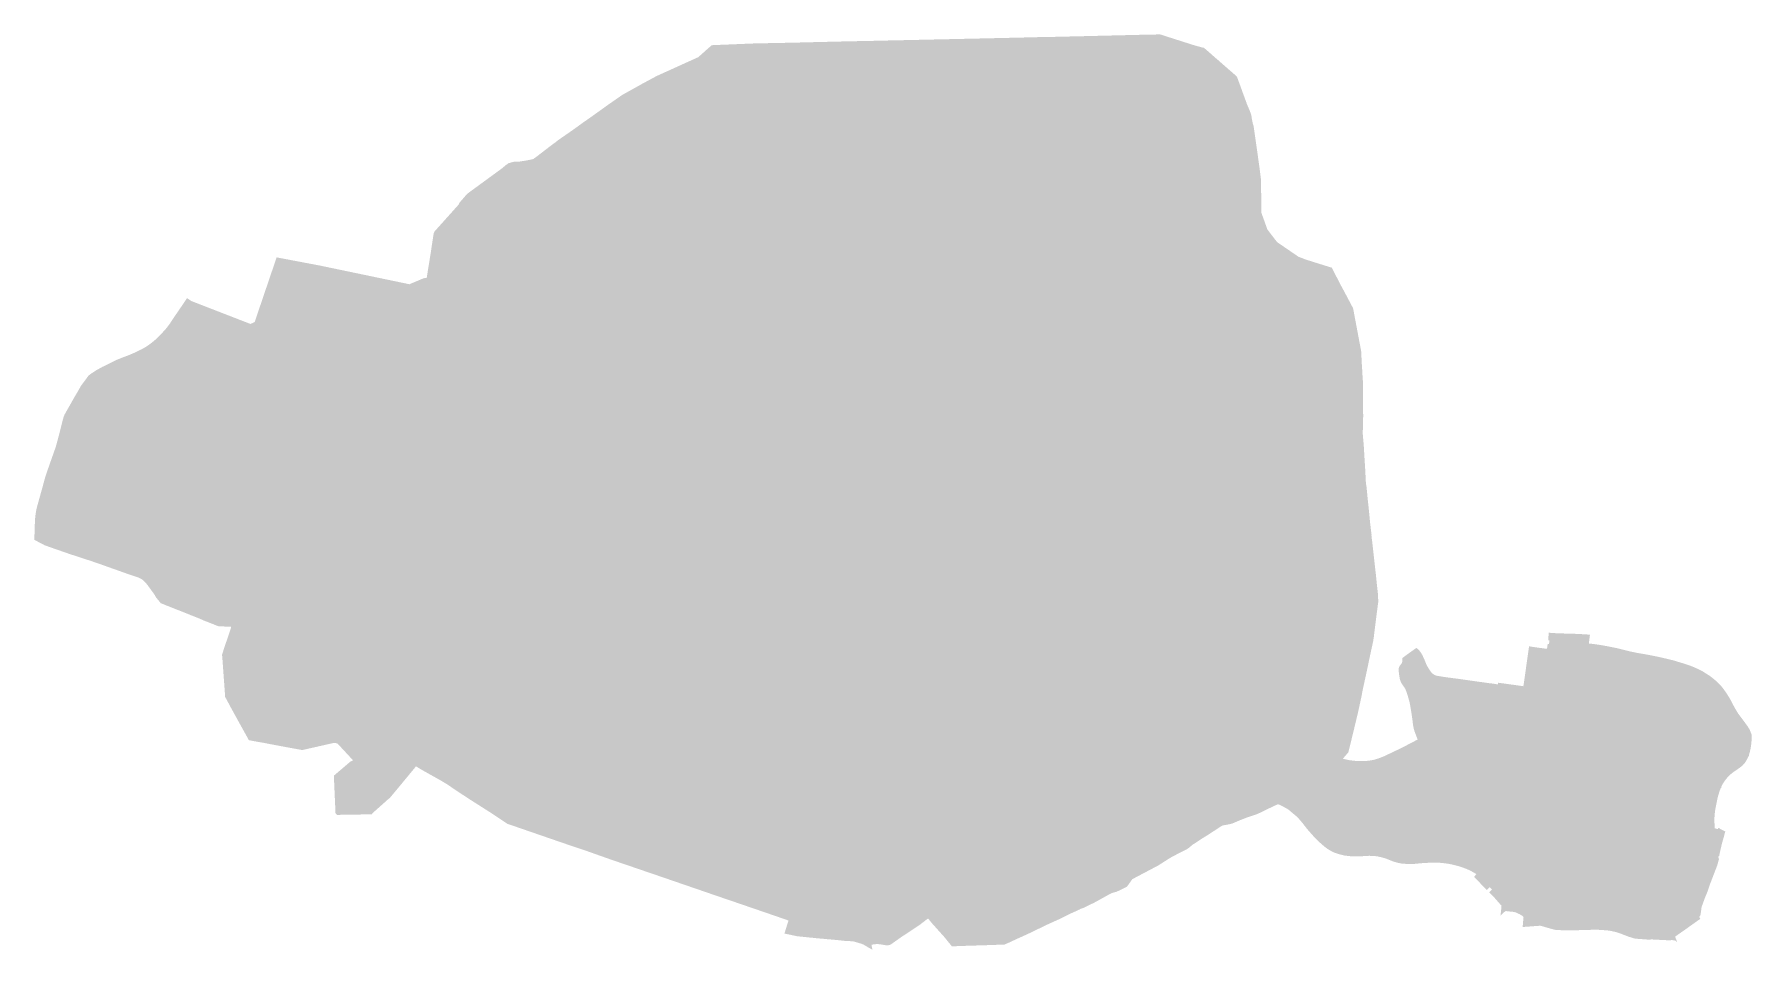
# Model space of a CAD drawing. Header units: inches. Extents: x 643076 to 661086, y 6857477 to 6867081.
import ezdxf

# ---------------------------------------------------------------- set-up
doc = ezdxf.new("R2010")
doc.units = ezdxf.units.IN
doc.header["$MEASUREMENT"] = 0

msp = doc.modelspace()

# ---------------------------------------------------------------- hatches: boundary and pattern name
for points in [[(650676.6, 6865042.4), (650670.4, 6865040.6), (650657.6, 6865036.7), (650650.5, 6865034.7), (650640.5, 6865031.6), (650624.1, 6865026.8), (650526.7, 6864997.8), (650439.5, 6864971.9), (650438.7, 6864971.7), (650374.9, 6864952.7), (650206.4, 6864902.7), (650205.6, 6864902.4), (650199.6, 6864900.6), (650192.7, 6864898.6), (650186.2, 6864896.6), (650179.6, 6864894.6), (650173.9, 6864892.9), (650172.6, 6864892.6), (650167.6, 6864891.1), (650163.8, 6864889.9), (649896.4, 6864810.5), (649873.2, 6864806.2), (649805.5, 6864793.8), (649787.9, 6864790.4), (649771.9, 6864787.6), (649703, 6864776.2), (649700.3, 6864775.7), (649624.2, 6864763), (649581.5, 6864755.9), (649557.6, 6864751.5), (649522.1, 6864745.4), (649409.3, 6864726.3), (649369.4, 6864718.4), (649369.1, 6864720), (649368.7, 6864722.6), (649355.6, 6864719.5), (649343.3, 6864716.7), (649338, 6864715.5), (649329.5, 6864713.5), (649314, 6864709.9), (649311.4, 6864709.3), (649304.8, 6864707.8), (649293.8, 6864705.2), (649294, 6864703.4), (649294.3, 6864701.5), (649270.4, 6864694.4), (649184.4, 6864666), (649060.3, 6864626.8), (649027.8, 6864616.1), (648895.6, 6864574.6), (648891.7, 6864573.3), (648839.5, 6864557), (648790.3, 6864541.5), (648732.5, 6864523.3), (648722.2, 6864520.1), (648707, 6864515.2), (648574.9, 6864473.4), (648560.3, 6864468.6), (648548.4, 6864464.8), (648544.9, 6864463.7), (648536.5, 6864461), (648524.9, 6864457.2), (648519.6, 6864446.2), (648517.3, 6864441.2), (648515.1, 6864437), (648509.3, 6864425), (648504.6, 6864415.3), (648451.8, 6864307.3), (648430.5, 6864263.9), (648428.4, 6864259.6), (648408.2, 6864218.1), (648404.7, 6864211), (648382.3, 6864165.4), (648379.2, 6864158.9), (648376.3, 6864153), (648365.7, 6864131.3), (648343.9, 6864088.4), (648330.8, 6864062.6), (648315.4, 6864030.6), (648311.9, 6864022.9), (648311.4, 6864022), (648305.4, 6864009.6), (648303.6, 6864005.8), (648301.3, 6864001), (648291.6, 6863980.7), (648282.6, 6863985.3), (648251.3, 6864001.1), (648210.3, 6864021.9), (648187.4, 6864033.1), (648143.1, 6864054.7), (648109.6, 6864071.1), (648050.3, 6864100.2), (648013.2, 6864118.5), (648011.4, 6864119.3), (648007.9, 6864121), (647993.5, 6864128.1), (647957.3, 6864145.8), (647846.7, 6864200.4), (647719.9, 6864263), (647592.8, 6864325.6), (647515.5, 6864363.7), (647498.6, 6864372), (647469.8, 6864386.2), (647443.2, 6864399.4), (647394.9, 6864423.2), (647387, 6864427.1), (647367.2, 6864436.8), (647342.2, 6864449.1), (647340.4, 6864450), (647287, 6864476.4), (647274.2, 6864482.7), (647263.9, 6864487.8), (647252.7, 6864493.2), (647248.6, 6864495.4), (647239.5, 6864500), (647226.4, 6864506.5), (647220.4, 6864509.4), (647218, 6864510.6), (647190.2, 6864524.4), (647193.4, 6864544.7), (647235.8, 6864805.8), (647243.3, 6864860.5), (647264, 6864992.9), (647272.7, 6865012.7), (647531.9, 6865301.7), (647528.1, 6865307.1), (647615.7, 6865408.1), (647976.5, 6865671.9), (648022.2, 6865709.9), (648048.7, 6865728.6), (648113.9, 6865746.4), (648154, 6865744), (648234.8, 6865757.2), (648273.7, 6865764.5), (648302.3, 6865771.2), (648306.2, 6865771.1), (648340.3, 6865795.4), (648491.9, 6865912), (648526.3, 6865937.9), (648534.8, 6865943.6), (648573.1, 6865973.6), (648717.7, 6866073.7), (648805.8, 6866137.2), (648809.8, 6866140.8), (648919.2, 6866217.1), (648923.7, 6866220.3), (648928.2, 6866223.8), (648950.5, 6866239.5), (648952.8, 6866241.2), (649096, 6866344), (649241.5, 6866445.1), (649461.5, 6866567.8), (649582.7, 6866632.8), (649592.5, 6866639.1), (650039.2, 6866841.6), (650140.2, 6866932.1), (650171, 6866958.7), (650180.6, 6866966.9), (650185.3, 6866967.1), (650262.7, 6866970.4), (650281, 6866971.1), (650397.1, 6866975.8), (650404.2, 6866976.2), (650576.8, 6866983.3), (650628, 6866985.4), (650681.3, 6866986.4), (650708.4, 6866987), (650715.9, 6866987.1), (650724.8, 6866987.3), (650730.1, 6866987.4), (650758.7, 6866988), (650788.6, 6866988.5), (650807.3, 6866989), (650833.9, 6866989.4), (650868.5, 6866990.1), (650872, 6866990.2), (650892.9, 6866990.6), (650890.4, 6866980.7), (650883, 6866949.9), (650877.4, 6866926.2), (650870.5, 6866896.9), (650841.1, 6866766.3), (650837.3, 6866750.9), (650836, 6866745.6), (650824.5, 6866696), (650813, 6866646.7), (650809.8, 6866629.5), (650806.3, 6866619.3), (650805.3, 6866610.2), (650802.1, 6866598.4), (650779.7, 6866498.8), (650768.6, 6866449.6), (650761.8, 6866419.7), (650757.6, 6866404.6), (650754.2, 6866392.7), (650751, 6866381.3), (650748.6, 6866370.2), (650743.7, 6866347.2), (650736.9, 6866315.8), (650712.7, 6866213), (650697.6, 6866142.2), (650689.4, 6866103), (650650.5, 6865943.4), (650643.9, 6865913.4), (650627.5, 6865840.1), (650625.4, 6865830.7), (650620.9, 6865810.4), (650612.9, 6865777.2), (650602.7, 6865733.7), (650598.8, 6865717.8), (650587.4, 6865665.6), (650573, 6865600.8), (650560.2, 6865543), (650547, 6865498.3), (650542, 6865490.3), (650553.6, 6865453.5), (650569.5, 6865403.2), (650574.5, 6865387.2), (650584.9, 6865351.2), (650601.8, 6865297.6), (650616.6, 6865250.2), (650627.7, 6865214.2), (650631.2, 6865202.9), (650645.2, 6865153.9), (650666.3, 6865081.2), (650671.5, 6865063.3), (650674.4, 6865051), (650676.6, 6865042.4)], [(653409.9, 6865115.5), (653392.6, 6865117.3), (653380.1, 6865118.1), (653360.7, 6865118.7), (653344, 6865119.1), (653317.5, 6865119.3), (653309.9, 6865119.4), (653307.1, 6865119.5), (653296.9, 6865119.7), (653288.4, 6865119.8), (653276, 6865120.1), (653274.7, 6865120.1), (653262.4, 6865120.4), (653254.4, 6865120.6), (653249.3, 6865120.7), (653219.4, 6865121), (653176.4, 6865121.4), (653134.3, 6865121.8), (653059.3, 6865123), (653055.5, 6865123.1), (653037.5, 6865123.2), (653018, 6865123.2), (652994, 6865123.2), (652988.9, 6865123.1), (652984.3, 6865122.8), (652945.7, 6865119.1), (652941.7, 6865118.6), (652938.4, 6865118.3), (652933.7, 6865117.8), (652927.2, 6865117.2), (652924.1, 6865116.9), (652919.1, 6865116.3), (652917.9, 6865116.2), (652914.3, 6865115.9), (652912.4, 6865115.6), (652906.5, 6865115), (652902.9, 6865114.7), (652891.5, 6865113.5), (652889.8, 6865113.3), (652881.3, 6865112.5), (652878.7, 6865112.2), (652862.5, 6865110.5), (652861.9, 6865110.4), (652858.4, 6865110), (652857.5, 6865110), (652855.2, 6865109.8), (652853.1, 6865109.5), (652846.7, 6865108.8), (652845, 6865108.8), (652834, 6865107.6), (652832.2, 6865107.4), (652827.8, 6865106.9), (652818, 6865105.9), (652808.9, 6865105), (652791.6, 6865103.2), (652760.4, 6865100.2), (652728.6, 6865097.1), (652580.7, 6865082.7), (652423.7, 6865066.8), (652413.3, 6865065.7), (652338.3, 6865058.4), (652317.6, 6865056.5), (652313.5, 6865055.9), (652297, 6865053.6), (652293.2, 6865053), (652279.5, 6865050.9), (652256.9, 6865046.9), (652251.3, 6865045.9), (652152.6, 6865028), (652129.9, 6865023.9), (652117.2, 6865021.9), (652105.5, 6865020), (652088.5, 6865015.1), (651923.3, 6864967.5), (651883.9, 6864956.1), (651807.1, 6864934), (651741.6, 6864915.2), (651583, 6864869.7), (651578.7, 6864870.7), (651564.6, 6864874.1), (651443.5, 6864902.8), (651422.1, 6864907.9), (651407.2, 6864911.5), (651389.9, 6864919.3), (651375, 6864925.9), (651227, 6864993.3), (651080.3, 6865059.8), (651055.8, 6865070.9), (651047.9, 6865074.6), (651044.5, 6865075.8), (651019.7, 6865085.1), (650933.3, 6865117.6), (650840, 6865157.9), (650832.9, 6865161.4), (650752.3, 6865087), (650728, 6865064.1), (650709.8, 6865052.2), (650700.1, 6865049.3), (650686.4, 6865045.3), (650676.6, 6865042.4), (650674.4, 6865051), (650671.5, 6865063.3), (650666.3, 6865081.2), (650645.2, 6865153.9), (650631.2, 6865202.9), (650627.7, 6865214.2), (650616.6, 6865250.2), (650601.8, 6865297.6), (650584.9, 6865351.2), (650574.5, 6865387.2), (650569.5, 6865403.2), (650553.6, 6865453.5), (650542, 6865490.3), (650547, 6865498.3), (650560.2, 6865543), (650573, 6865600.8), (650587.4, 6865665.6), (650598.8, 6865717.8), (650602.7, 6865733.7), (650612.9, 6865777.2), (650620.9, 6865810.4), (650625.4, 6865830.7), (650627.5, 6865840.1), (650643.9, 6865913.4), (650650.5, 6865943.4), (650689.4, 6866103), (650697.6, 6866142.2), (650712.7, 6866213), (650736.9, 6866315.8), (650743.7, 6866347.2), (650748.6, 6866370.2), (650751, 6866381.3), (650754.2, 6866392.7), (650757.6, 6866404.6), (650761.8, 6866419.7), (650768.6, 6866449.6), (650779.7, 6866498.8), (650802.1, 6866598.4), (650805.3, 6866610.2), (650806.3, 6866619.3), (650809.8, 6866629.5), (650813, 6866646.7), (650824.5, 6866696), (650836, 6866745.6), (650837.3, 6866750.9), (650841.1, 6866766.3), (650870.5, 6866896.9), (650877.4, 6866926.2), (650883, 6866949.9), (650890.4, 6866980.7), (650892.9, 6866990.6), (650913, 6866991), (650954.6, 6866991.8), (650968, 6866992.1), (650978.7, 6866992.3), (650984.9, 6866992.5), (650994.1, 6866992.6), (651007.6, 6866992.9), (651028.5, 6866993.3), (651220.2, 6866998), (651236.1, 6866998.5), (651256.9, 6866998.9), (651261.3, 6866999), (651268.8, 6866999.2), (651288.9, 6866999.7), (651295.8, 6866999.8), (651334.7, 6867000.8), (651374.8, 6867001.8), (651380.1, 6867001.9), (651413, 6867002.6), (651425.4, 6867002.9), (651432.8, 6867003.1), (651435.2, 6867003.2), (651446.7, 6867003.7), (651456.9, 6867003.8), (651464.2, 6867004), (651513.9, 6867005.1), (651516.9, 6867005.2), (651598.6, 6867007), (651612, 6867007.1), (651617.7, 6867007.1), (651668.2, 6867008.1), (651670.1, 6867008.2), (651675.1, 6867008.5), (651716.8, 6867009.5), (651773.8, 6867010.6), (651785.9, 6867010.8), (651850.6, 6867012.3), (651855.1, 6867012.2), (651862, 6867012.2), (651893.5, 6867013.1), (651902.4, 6867013.4), (651912.8, 6867013.6), (651916.7, 6867013.6), (651945.8, 6867014.4), (651980.9, 6867015), (651995, 6867015.4), (652012.5, 6867015.7), (652034.4, 6867016.3), (652101.9, 6867017.8), (652207.7, 6867020), (652224, 6867020.3), (652489.4, 6867026.2), (652494.1, 6867026.3), (652526.1, 6867027), (652531.3, 6867027.1), (652539.6, 6867027.3), (652557.5, 6867027.6), (652567.4, 6867027.8), (652580, 6867028.1), (652591.7, 6867028.4), (652605.7, 6867028.7), (652617.7, 6867029), (652623.6, 6867029.1), (652627.8, 6867029.2), (652634.7, 6867029.4), (652643.5, 6867029.5), (652647.7, 6867029.7), (652653.2, 6867029.7), (652661, 6867029.9), (652672.1, 6867030.2), (652679.6, 6867030.3), (652688.8, 6867030.5), (652703.2, 6867030.8), (652713.8, 6867031.1), (652718.8, 6867031.2), (652732.8, 6867031.4), (652754, 6867032), (652773.1, 6867032.4), (652792, 6867032.7), (652807.8, 6867033.1), (652813.9, 6867033.3), (652819.1, 6867033.4), (652824.3, 6867033.5), (652838.7, 6867033.9), (652852.1, 6867034.1), (652865.2, 6867034.4), (652877.7, 6867034.7), (652891.5, 6867035), (652909, 6867035.4), (652915.6, 6867035.5), (652965.3, 6867036.7), (652967.1, 6867036.7), (652973.3, 6867036.8), (652977.3, 6867036.9), (652986.8, 6867037.1), (652994.4, 6867037.3), (653000.9, 6867037.5), (653006.6, 6867037.5), (653011.4, 6867037.7), (653014.9, 6867037.8), (653017.4, 6867037.8), (653020.2, 6867037.9), (653030, 6867038.1), (653038.2, 6867038.3), (653042.1, 6867038.3), (653166.3, 6867041.2), (653250.1, 6867043.1), (653258.5, 6867043.2), (653346, 6867045.2), (653358.1, 6867045.5), (653375.9, 6867045.8), (653473.5, 6867048.1), (653494, 6867048.5), (653534.9, 6867049.6), (653549, 6867050), (653582.8, 6867050.8), (653644.1, 6867052.4), (653665.9, 6867053), (653691.3, 6867053.5), (653723.5, 6867054.1), (653733.3, 6867054.3), (653737.3, 6867054), (653743.4, 6867053.7), (653749.4, 6867053.7), (653798.1, 6867055.1), (653810.6, 6867055.3), (653813.7, 6867055.3), (653815.7, 6867055.4), (653837.3, 6867055.8), (653833.5, 6867047), (653831.8, 6867043.1), (653828.7, 6867030.8), (653827.9, 6867023.2), (653827.8, 6867018.3), (653827.8, 6867011.2), (653828.2, 6867002.9), (653831.9, 6866973.7), (653837.1, 6866959), (653838, 6866943.7), (653838.5, 6866930.9), (653839.3, 6866910), (653834.8, 6866890.9), (653832.2, 6866883), (653831.9, 6866878), (653830.7, 6866861.9), (653830, 6866838), (653830.1, 6866832.8), (653830.3, 6866808.4), (653831.4, 6866779.4), (653835, 6866778.1), (653836.4, 6866729.9), (653836.1, 6866719.1), (653835.4, 6866703.8), (653835.1, 6866687.9), (653835.1, 6866683.6), (653835.9, 6866625.1), (653836.5, 6866585.5), (653836.7, 6866578.9), (653836.9, 6866568), (653837, 6866560.4), (653837, 6866557.6), (653839, 6866502), (653840.2, 6866489.9), (653841.4, 6866478.7), (653842.6, 6866473.6), (653844.3, 6866469.4), (653896.2, 6866404.4), (653899.7, 6866397.1), (653902.8, 6866387.8), (653901.9, 6866379.3), (653909.4, 6866370.9), (653911.2, 6866368.8), (653911.9, 6866368), (653913.6, 6866366.1), (653916.2, 6866363.3), (653920.9, 6866358), (653927, 6866351.2), (653929.2, 6866348.8), (653929.9, 6866348.1), (653932.1, 6866345.6), (653932.6, 6866345), (653934.9, 6866342.3), (653937.2, 6866340.4), (653940.8, 6866337.2), (653855.7, 6866261.2), (653845.4, 6866247.9), (653840.8, 6866239), (653820.3, 6866203.4), (653810.8, 6866183.9), (653809.1, 6866179.1), (653798.6, 6866141.8), (653773.6, 6866062), (653749, 6865977.1), (653747.2, 6865971), (653745.4, 6865965), (653744.7, 6865962.5), (653718.6, 6865872.5), (653713.1, 6865853.7), (653666.2, 6865706.7), (653649.6, 6865658.3), (653635.4, 6865614.3), (653626.5, 6865587), (653615.5, 6865548.3), (653607.9, 6865521.5), (653600.4, 6865492.9), (653590.5, 6865462.4), (653584.2, 6865444.8), (653570.9, 6865389.1), (653565.3, 6865365.9), (653561.5, 6865357.7), (653549.6, 6865338.2), (653493.3, 6865245.5), (653469.7, 6865208.5), (653468.2, 6865206.4), (653418.5, 6865127.7), (653409.9, 6865115.5)], [(655231.8, 6866968.5), (655236.7, 6866967), (655328.1, 6866941.7), (655341.9, 6866939.4), (655354.3, 6866928.6), (655359.4, 6866925.1), (655363.4, 6866921.5), (655368.1, 6866917), (655371.9, 6866913.2), (655377.8, 6866909.1), (655380.5, 6866906.5), (655385.9, 6866901.3), (655389.6, 6866897.9), (655402.7, 6866886.7), (655410, 6866880.6), (655424.2, 6866867.5), (655441, 6866853), (655454.2, 6866841.3), (655459.1, 6866837.2), (655473, 6866825.3), (655479.3, 6866820.4), (655484.1, 6866816.5), (655531, 6866774.5), (655563.4, 6866746.2), (655600.7, 6866713.9), (655618.1, 6866698.8), (655649.1, 6866671.8), (655682.8, 6866642.9), (655689.5, 6866632.3), (655689.7, 6866631.9), (655693.6, 6866621.1), (655696.9, 6866612), (655697.1, 6866611.4), (655700.3, 6866602.5), (655702.1, 6866597.6), (655703.7, 6866593.5), (655705.9, 6866587.3), (655706.5, 6866585.7), (655707.9, 6866581.9), (655710.7, 6866574.2), (655712.6, 6866569), (655714.8, 6866562.9), (655716.5, 6866558.4), (655718.6, 6866553.4), (655756.2, 6866449.5), (655767.8, 6866417.8), (655768, 6866417.3), (655770.5, 6866410.4), (655775.4, 6866396.9), (655783.5, 6866374.9), (655788.9, 6866362.2), (655789.2, 6866358.9), (655791, 6866353.1), (655803.1, 6866324.9), (655818.6, 6866288.4), (655834.3, 6866247.3), (655838.9, 6866235.1), (655844.5, 6866195.5), (655852.4, 6866153.3), (655863, 6866116.9), (655877.3, 6866016), (655895.6, 6865887.3), (655914.9, 6865751.8), (655923.7, 6865686.5), (655926.4, 6865670), (655938.1, 6865572.7), (655938.7, 6865569.7), (655939.8, 6865558.7), (655940, 6865550.7), (655941.5, 6865458.1), (655941.6, 6865449.1), (655941.7, 6865438.6), (655942.2, 6865413), (655942.5, 6865396.3), (655942.8, 6865371.4), (655943.1, 6865355), (655943.4, 6865336.1), (655943.3, 6865335.5), (655943.8, 6865315.6), (655944, 6865298), (655944.2, 6865287.5), (655944.4, 6865279.9), (655944.6, 6865262.1), (655945.1, 6865234.9), (655945.4, 6865219.7), (655945.6, 6865206.1), (655947.7, 6865200), (655961.1, 6865162.6), (655962.5, 6865158.8), (655963.3, 6865156.5), (655965.5, 6865150.5), (655976.8, 6865118.6), (655981.1, 6865106.9), (655984.8, 6865096.4), (655996.8, 6865062.7), (656007, 6865034.3), (656035, 6864997.8), (656036.2, 6864995.8), (656041.5, 6864988.4), (656070.4, 6864951.3), (656072.5, 6864948.7), (656096.8, 6864916.8), (656108.7, 6864901.2), (656125.5, 6864889.8), (656146.5, 6864875.4), (656162.7, 6864864.3), (656184.1, 6864849.6), (656190.6, 6864845.2), (656210.7, 6864831.5), (656221.1, 6864824.2), (656229.2, 6864818.8), (656234.6, 6864815), (656251.7, 6864803.3), (656253.7, 6864802), (656269.4, 6864791.2), (656288.1, 6864778.5), (656332.6, 6864748), (656408.4, 6864718.3), (656492.5, 6864691.8), (656503.9, 6864688.2), (656515.6, 6864684.5), (656522.7, 6864682.2), (656540, 6864676.9), (656572.6, 6864666.7), (656588.1, 6864661.7), (656603.6, 6864656.9), (656609, 6864655.2), (656682.6, 6864632.7), (656686.6, 6864624.5), (656723.8, 6864552.6), (656778.2, 6864447.1), (656787.7, 6864430.6), (656784, 6864429.1), (656779.5, 6864427.5), (656722.3, 6864404.6), (656694.9, 6864390.5), (656690.3, 6864388.6), (656685.4, 6864386.1), (656678.5, 6864382.9), (656664.7, 6864376.5), (656642.6, 6864366.1), (656633.7, 6864362), (656625, 6864357.9), (656616.4, 6864354), (656609.5, 6864350.8), (656600.2, 6864346.5), (656587.6, 6864341.1), (656578, 6864336.1), (656550.2, 6864321), (656543.8, 6864317.6), (656534.8, 6864312.8), (656529.8, 6864310), (656519.8, 6864305.7), (656506.1, 6864298.6), (656503.9, 6864297.3), (656495.8, 6864292.4), (656475.9, 6864284.7), (656445.5, 6864278.6), (656434.1, 6864274.8), (656385.6, 6864255.2), (656373, 6864247.7), (656333.2, 6864228.3), (656315.6, 6864219.7), (656267.2, 6864196), (656261.5, 6864193.8), (656181, 6864161.5), (655934.1, 6864113.9), (655916.3, 6864108.7), (655907.1, 6864107.4), (655881.2, 6864105.3), (655839.7, 6864106.1), (655823.7, 6864104), (655816.2, 6864103), (655676.1, 6864087.2), (655652.2, 6864084.4), (655641.5, 6864085.1), (655612.1, 6864087.1), (655555.2, 6864091.2), (655520.7, 6864095.1), (655494.4, 6864098.2), (655453.9, 6864104), (655448.4, 6864104.9), (655429, 6864109.7), (655419.5, 6864109.4), (655410.4, 6864109.4), (655360.2, 6864109.4), (655356.5, 6864109.4), (655292.2, 6864107.7), (655232.5, 6864093), (655213.5, 6864076.1), (655193.4, 6864061.1), (655179.7, 6864052.6), (655147.8, 6864033.8), (655129.8, 6864028.5), (655098.3, 6864025.9), (655094.8, 6864025.7), (655068, 6864024.4), (655064, 6864023.9), (655030.5, 6864019.7), (655000.5, 6864003.4), (654982.5, 6863992.7), (654941.2, 6863960.6), (654935.5, 6863956.7), (654914.2, 6863941.9), (654887.6, 6863923.6), (654835, 6863909.6), (654755.3, 6863894.9), (654749.8, 6863893.6), (654745.6, 6863892.6), (654719.3, 6863886.5), (654714.1, 6863885.1), (654704.3, 6863882.4), (654663.4, 6863871.1), (654563.7, 6863840.9), (654510.8, 6863826.5), (654465.6, 6863810.3), (654427.5, 6863794.9), (654416.6, 6863790.9), (654413.9, 6863790), (654384.4, 6863778.9), (654349.6, 6863765.3), (654337, 6863760.1), (654316.5, 6863749.4), (654306.7, 6863745.3), (654295.2, 6863738.4), (654184, 6863892.5), (654160, 6863925.7), (654104.7, 6864002.2), (654050.7, 6864076.9), (653999.6, 6864147.7), (653963.2, 6864198.2), (653842.5, 6864365.3), (653829.2, 6864383.7), (653815.3, 6864403), (653815.4, 6864443.7), (653815.5, 6864462), (653815.5, 6864469.6), (653815.2, 6864569.1), (653814.7, 6864648.9), (653814.6, 6864681.3), (653815.4, 6864769), (653815.2, 6864785.7), (653815.1, 6864792.5), (653814.6, 6864844.7), (653814.2, 6864882.6), (653814.1, 6864890.3), (653814, 6864895.7), (653814, 6864897.1), (653813.8, 6864902.5), (653812.9, 6864908.4), (653812.2, 6864912.9), (653811.5, 6864916.6), (653810.3, 6864920.9), (653809.4, 6864924.9), (653808.5, 6864926.7), (653805.6, 6864932.6), (653803.8, 6864935.6), (653802.9, 6864937), (653800.1, 6864941.4), (653796.9, 6864945.4), (653792.7, 6864949.9), (653788.1, 6864954.8), (653785.9, 6864957), (653783.3, 6864959.5), (653778.6, 6864964.1), (653776.5, 6864966.2), (653774.3, 6864968.6), (653766.1, 6864976.4), (653759.8, 6864982.3), (653758.7, 6864983.2), (653754.9, 6864987), (653747.5, 6864995.4), (653743.7, 6865000.7), (653740.5, 6865005.8), (653736.2, 6865014.3), (653727.1, 6865031.8), (653720.1, 6865045), (653713.3, 6865057.9), (653705.7, 6865065.9), (653702.8, 6865068.8), (653702.1, 6865069.5), (653697.5, 6865073.7), (653694.7, 6865076), (653691.8, 6865078), (653689.3, 6865079.5), (653686.3, 6865080.7), (653683.5, 6865082), (653680, 6865083.6), (653676.8, 6865084.8), (653673, 6865086), (653669.5, 6865087), (653660.9, 6865088.6), (653657.2, 6865089), (653651.2, 6865089.9), (653644.3, 6865090.7), (653633.8, 6865091.8), (653614.1, 6865093.8), (653579.6, 6865097.6), (653568.1, 6865098.9), (653530.8, 6865103), (653455.4, 6865110.3), (653452.7, 6865110.6), (653409.9, 6865115.5), (653418.5, 6865127.7), (653468.2, 6865206.4), (653469.7, 6865208.5), (653493.3, 6865245.5), (653549.6, 6865338.2), (653561.5, 6865357.7), (653565.3, 6865365.9), (653570.9, 6865389.1), (653584.2, 6865444.8), (653590.5, 6865462.4), (653600.4, 6865492.9), (653607.9, 6865521.5), (653615.5, 6865548.3), (653626.5, 6865587), (653635.4, 6865614.3), (653649.6, 6865658.3), (653666.2, 6865706.7), (653713.1, 6865853.7), (653718.6, 6865872.5), (653744.7, 6865962.5), (653745.4, 6865965), (653747.2, 6865971), (653749, 6865977.1), (653773.6, 6866062), (653798.6, 6866141.8), (653809.1, 6866179.1), (653810.8, 6866183.9), (653820.3, 6866203.4), (653840.8, 6866239), (653845.4, 6866247.9), (653855.7, 6866261.2), (653940.8, 6866337.2), (653937.2, 6866340.4), (653934.9, 6866342.3), (653932.6, 6866345), (653932.1, 6866345.6), (653929.9, 6866348.1), (653929.2, 6866348.8), (653927, 6866351.2), (653920.9, 6866358), (653916.2, 6866363.3), (653913.6, 6866366.1), (653911.9, 6866368), (653911.2, 6866368.8), (653909.4, 6866370.9), (653901.9, 6866379.3), (653902.8, 6866387.8), (653899.7, 6866397.1), (653896.2, 6866404.4), (653844.3, 6866469.4), (653842.6, 6866473.6), (653841.4, 6866478.7), (653840.2, 6866489.9), (653839, 6866502), (653837, 6866557.6), (653837, 6866560.4), (653836.9, 6866568), (653836.7, 6866578.9), (653836.5, 6866585.5), (653835.9, 6866625.1), (653835.1, 6866683.6), (653835.1, 6866687.9), (653835.4, 6866703.8), (653836.1, 6866719.1), (653836.4, 6866729.9), (653835, 6866778.1), (653831.4, 6866779.4), (653830.3, 6866808.4), (653830.1, 6866832.8), (653830, 6866838), (653830.7, 6866861.9), (653831.9, 6866878), (653832.2, 6866883), (653834.8, 6866890.9), (653839.3, 6866910), (653838.5, 6866930.9), (653838, 6866943.7), (653837.1, 6866959), (653831.9, 6866973.7), (653828.2, 6867002.9), (653827.8, 6867011.2), (653827.8, 6867018.3), (653827.9, 6867023.2), (653828.7, 6867030.8), (653831.8, 6867043.1), (653833.5, 6867047), (653837.3, 6867055.8), (653854.4, 6867056.2), (653885.7, 6867057), (653935.9, 6867058.2), (653950.2, 6867058.5), (653950.6, 6867058.5), (653951.9, 6867058.6), (653963.1, 6867058.9), (653967.2, 6867058.9), (653973.8, 6867059.1), (654004.5, 6867059.8), (654013.6, 6867060.1), (654098.2, 6867062), (654207.1, 6867064.7), (654296.5, 6867066.8), (654354.1, 6867068.2), (654359, 6867068.3), (654387.7, 6867069), (654407, 6867069.4), (654454.6, 6867070.6), (654532, 6867072.5), (654537.9, 6867072.6), (654568.1, 6867073.3), (654574.1, 6867073.4), (654575.7, 6867073.5), (654579.8, 6867073.6), (654593.6, 6867074), (654608.4, 6867074.2), (654619.8, 6867074.5), (654623.1, 6867074.6), (654649.5, 6867075.3), (654674.6, 6867075.9), (654683.2, 6867076.1), (654695.5, 6867076.3), (654703.4, 6867076.5), (654711.7, 6867076.8), (654739.7, 6867077.4), (654753.1, 6867077.7), (654765.5, 6867078), (654771.6, 6867078.2), (654777.3, 6867078.3), (654785.9, 6867078.5), (654793.7, 6867078.7), (654796.7, 6867078.8), (654809.9, 6867079.1), (654814.2, 6867079), (654830, 6867078.8), (654880.6, 6867080.9), (654918.9, 6867068.5), (654946.9, 6867059.6), (654957.5, 6867056.2), (655148.4, 6866995.2), (655226.9, 6866970.1), (655231.8, 6866968.5)], [(652293.2, 6865053), (652293.9, 6865040.8), (652294.1, 6865040.5), (652302.9, 6865025.7), (652305.4, 6864968.2), (652308, 6864908), (652308.2, 6864906.4), (652318, 6864760.6), (652320.4, 6864718.9), (652317.4, 6864690.7), (652294.3, 6864604.3), (652293.9, 6864602.8), (652280, 6864550.8), (652276.9, 6864539.2), (652273.2, 6864513), (652269.1, 6864482.1), (652267.8, 6864465.7), (652266.4, 6864442.1), (652264.4, 6864403.9), (652262.4, 6864364.9), (652258.2, 6864351.4), (652253.1, 6864336.4), (652248.8, 6864326.6), (652239.9, 6864298.5), (652226.6, 6864263.8), (652222.8, 6864254), (652204.8, 6864208.9), (652202.8, 6864203.8), (652200.2, 6864194.7), (652198.5, 6864187.3), (652195.1, 6864170.9), (652189.9, 6864137.4), (652181.6, 6864068.9), (652172.5, 6864002.6), (652169.6, 6863974.7), (652168.5, 6863909), (652167.8, 6863868.8), (652166.9, 6863802.9), (652166.9, 6863756.8), (652167, 6863751.4), (652166.8, 6863674.8), (652167.8, 6863604.3), (652102.7, 6863620.2), (652082.7, 6863625.2), (652027.2, 6863639.5), (652003.3, 6863645.8), (651835.8, 6863689.5), (651811.5, 6863695.9), (651723.6, 6863718.8), (651706.9, 6863723.2), (651590.8, 6863753.5), (651466.2, 6863722.4), (651444.1, 6863716.9), (651422.4, 6863711.5), (651374.7, 6863699.6), (651367.4, 6863697.7), (651356.4, 6863694.9), (651288.8, 6863678.1), (651203.2, 6863654.9), (651190.6, 6863651.8), (651160.6, 6863644.5), (651158.5, 6863643.9), (651043.5, 6863615.5), (651038.5, 6863614.2), (651005.1, 6863607.4), (650856.1, 6863569.5), (650851.1, 6863568.3), (650787.8, 6863551.4), (650780.1, 6863549.4), (650706.1, 6863530.5), (650591.4, 6863501.5), (650547.3, 6863490.7), (650557.4, 6863551.2), (650566.5, 6863603.9), (650603.6, 6863810.9), (650614.7, 6863888.7), (650638.2, 6863944.7), (650639.5, 6863947.7), (650642.3, 6863954.7), (650644.6, 6863959.7), (650640.4, 6863966.7), (650637.8, 6863974), (650635.6, 6863983.8), (650632.1, 6864005.4), (650618.7, 6864077.6), (650618.3, 6864080.3), (650615.7, 6864100.1), (650612.4, 6864126), (650610.9, 6864138.2), (650611.4, 6864147.5), (650613.5, 6864157.3), (650616.9, 6864163.6), (650624.7, 6864181.7), (650627.5, 6864193.8), (650629.5, 6864228.4), (650632.7, 6864328.3), (650633, 6864340.9), (650637.6, 6864413.3), (650637.7, 6864420.3), (650639.6, 6864509.9), (650642.4, 6864607.8), (650642.4, 6864610.1), (650642.6, 6864613.8), (650646.7, 6864701.3), (650647.5, 6864741.7), (650649.3, 6864794), (650655.6, 6864972.4), (650656.7, 6865007.3), (650656.9, 6865008.9), (650656.8, 6865011.3), (650657.6, 6865036.7), (650670.4, 6865040.6), (650676.6, 6865042.4), (650686.4, 6865045.3), (650700.1, 6865049.3), (650709.8, 6865052.2), (650728, 6865064.1), (650752.3, 6865087), (650832.9, 6865161.4), (650840, 6865157.9), (650933.3, 6865117.6), (651019.7, 6865085.1), (651044.5, 6865075.8), (651047.9, 6865074.6), (651055.8, 6865070.9), (651080.3, 6865059.8), (651227, 6864993.3), (651375, 6864925.9), (651389.9, 6864919.3), (651407.2, 6864911.5), (651422.1, 6864907.9), (651443.5, 6864902.8), (651564.6, 6864874.1), (651578.7, 6864870.7), (651583, 6864869.7), (651741.6, 6864915.2), (651807.1, 6864934), (651883.9, 6864956.1), (651923.3, 6864967.5), (652088.5, 6865015.1), (652105.5, 6865020), (652117.2, 6865021.9), (652129.9, 6865023.9), (652152.6, 6865028), (652251.3, 6865045.9), (652256.9, 6865046.9), (652279.5, 6865050.9), (652293.2, 6865053)], [(653409.9, 6865115.5), (653452.7, 6865110.6), (653455.4, 6865110.3), (653530.8, 6865103), (653568.1, 6865098.9), (653579.6, 6865097.6), (653614.1, 6865093.8), (653633.8, 6865091.8), (653644.3, 6865090.7), (653651.2, 6865089.9), (653657.2, 6865089), (653660.9, 6865088.6), (653669.5, 6865087), (653673, 6865086), (653676.8, 6865084.8), (653680, 6865083.6), (653683.5, 6865082), (653686.3, 6865080.7), (653689.3, 6865079.5), (653691.8, 6865078), (653694.7, 6865076), (653697.5, 6865073.7), (653702.1, 6865069.5), (653702.8, 6865068.8), (653705.7, 6865065.9), (653713.3, 6865057.9), (653720.1, 6865045), (653727.1, 6865031.8), (653736.2, 6865014.3), (653740.5, 6865005.8), (653743.7, 6865000.7), (653747.5, 6864995.4), (653754.9, 6864987), (653758.7, 6864983.2), (653759.8, 6864982.3), (653766.1, 6864976.4), (653774.3, 6864968.6), (653776.5, 6864966.2), (653778.6, 6864964.1), (653783.3, 6864959.5), (653785.9, 6864957), (653788.1, 6864954.8), (653792.7, 6864949.9), (653796.9, 6864945.4), (653800.1, 6864941.4), (653802.9, 6864937), (653803.8, 6864935.6), (653805.6, 6864932.6), (653808.5, 6864926.7), (653809.4, 6864924.9), (653810.3, 6864920.9), (653811.5, 6864916.6), (653812.2, 6864912.9), (653812.9, 6864908.4), (653813.8, 6864902.5), (653814, 6864897.1), (653814, 6864895.7), (653814.1, 6864890.3), (653814.2, 6864882.6), (653814.6, 6864844.7), (653815.1, 6864792.5), (653815.2, 6864785.7), (653815.4, 6864769), (653814.6, 6864681.3), (653814.7, 6864648.9), (653815.2, 6864569.1), (653815.5, 6864469.6), (653815.5, 6864462), (653815.4, 6864443.7), (653815.3, 6864403), (653829.2, 6864383.7), (653842.5, 6864365.3), (653963.2, 6864198.2), (653999.6, 6864147.7), (654050.7, 6864076.9), (654104.7, 6864002.2), (654160, 6863925.7), (654184, 6863892.5), (654295.2, 6863738.4), (654288.1, 6863734.1), (654245.5, 6863709.9), (654233.2, 6863703.3), (654220.2, 6863697.5), (654208.5, 6863691.6), (654205.3, 6863690), (654160.6, 6863666.7), (654154.2, 6863662.4), (654130.3, 6863650.5), (654109.6, 6863640), (654101.4, 6863635.4), (654091, 6863628.3), (654090.2, 6863627.8), (654058.9, 6863607.5), (654045.8, 6863600.5), (654042.5, 6863598.5), (654042, 6863598.2), (654033.3, 6863593.1), (653999.9, 6863576.4), (653900.3, 6863531.9), (653881.5, 6863523.3), (653863.6, 6863514.3), (653792.3, 6863482.7), (653739.4, 6863457.8), (653652.9, 6863408.7), (653629.3, 6863394.2), (653628.7, 6863393.7), (653625.3, 6863391.5), (653610.6, 6863384.8), (653594.9, 6863378.2), (653586.3, 6863374.5), (653582, 6863372.7), (653570.4, 6863368), (653528.8, 6863351.9), (653500.8, 6863339.2), (653463.9, 6863321.2), (653449.3, 6863312), (653429.2, 6863299.1), (653395.2, 6863278.7), (653384.5, 6863271.3), (653370.8, 6863263.1), (653352.9, 6863252.5), (653339.6, 6863244.6), (653337.7, 6863243.5), (653335.2, 6863242.1), (653329, 6863247.1), (653328, 6863247.8), (653322.7, 6863252.1), (653315.7, 6863257.7), (653311.5, 6863260.9), (653302.6, 6863268.1), (653292.8, 6863275.8), (653260.4, 6863283.7), (653243.9, 6863287.7), (653214, 6863295), (653118.1, 6863317.6), (653017.3, 6863341.4), (652996, 6863346.1), (652916.5, 6863363.4), (652795.2, 6863393.6), (652770.6, 6863400.6), (652758.5, 6863404.7), (652742, 6863410.3), (652730, 6863414.6), (652716.9, 6863421.3), (652699.1, 6863427.5), (652683.4, 6863432.4), (652644.4, 6863445.5), (652630.5, 6863449.4), (652597.1, 6863460.3), (652579.5, 6863467), (652555.1, 6863476), (652514.8, 6863489.9), (652469.9, 6863505.5), (652390.2, 6863532.2), (652378.6, 6863535.9), (652355.1, 6863543.3), (652327, 6863553.6), (652300.8, 6863562.1), (652288.2, 6863566.1), (652254.2, 6863576.9), (652224.5, 6863586.3), (652193.8, 6863596), (652167.8, 6863604.3), (652166.8, 6863674.8), (652167, 6863751.4), (652166.9, 6863756.8), (652166.9, 6863802.9), (652167.8, 6863868.8), (652168.5, 6863909), (652169.6, 6863974.7), (652172.5, 6864002.6), (652181.6, 6864068.9), (652189.9, 6864137.4), (652195.1, 6864170.9), (652198.5, 6864187.3), (652200.2, 6864194.7), (652202.8, 6864203.8), (652204.8, 6864208.9), (652222.8, 6864254), (652226.6, 6864263.8), (652239.9, 6864298.5), (652248.8, 6864326.6), (652253.1, 6864336.4), (652258.2, 6864351.4), (652262.4, 6864364.9), (652264.4, 6864403.9), (652266.4, 6864442.1), (652267.8, 6864465.7), (652269.1, 6864482.1), (652273.2, 6864513), (652276.9, 6864539.2), (652280, 6864550.8), (652293.9, 6864602.8), (652294.3, 6864604.3), (652317.4, 6864690.7), (652320.4, 6864718.9), (652318, 6864760.6), (652308.2, 6864906.4), (652308, 6864908), (652305.4, 6864968.2), (652302.9, 6865025.7), (652294.1, 6865040.5), (652293.9, 6865040.8), (652293.2, 6865053), (652297, 6865053.6), (652313.5, 6865055.9), (652317.6, 6865056.5), (652338.3, 6865058.4), (652413.3, 6865065.7), (652423.7, 6865066.8), (652580.7, 6865082.7), (652728.6, 6865097.1), (652760.4, 6865100.2), (652791.6, 6865103.2), (652808.9, 6865105), (652818, 6865105.9), (652827.8, 6865106.9), (652832.2, 6865107.4), (652834, 6865107.6), (652845, 6865108.8), (652846.7, 6865108.8), (652853.1, 6865109.5), (652855.2, 6865109.8), (652857.5, 6865110), (652858.4, 6865110), (652861.9, 6865110.4), (652862.5, 6865110.5), (652878.7, 6865112.2), (652881.3, 6865112.5), (652889.8, 6865113.3), (652891.5, 6865113.5), (652902.9, 6865114.7), (652906.5, 6865115), (652912.4, 6865115.6), (652914.3, 6865115.9), (652917.9, 6865116.2), (652919.1, 6865116.3), (652924.1, 6865116.9), (652927.2, 6865117.2), (652933.7, 6865117.8), (652938.4, 6865118.3), (652941.7, 6865118.6), (652945.7, 6865119.1), (652984.3, 6865122.8), (652988.9, 6865123.1), (652994, 6865123.2), (653018, 6865123.2), (653037.5, 6865123.2), (653055.5, 6865123.1), (653059.3, 6865123), (653134.3, 6865121.8), (653176.4, 6865121.4), (653219.4, 6865121), (653249.3, 6865120.7), (653254.4, 6865120.6), (653262.4, 6865120.4), (653274.7, 6865120.1), (653276, 6865120.1), (653288.4, 6865119.8), (653296.9, 6865119.7), (653307.1, 6865119.5), (653309.9, 6865119.4), (653317.5, 6865119.3), (653344, 6865119.1), (653360.7, 6865118.7), (653380.1, 6865118.1), (653392.6, 6865117.3), (653409.9, 6865115.5)], [(650547.3, 6863490.7), (650497.3, 6863478.5), (650508.5, 6863431.9), (650453.6, 6863314.2), (650379.8, 6863155.8), (650376.3, 6863150.7), (650372.4, 6863142.8), (650363.4, 6863125.4), (650359.9, 6863117.7), (650304.1, 6863008.4), (650295.5, 6862992.8), (650288, 6862979.1), (650230.4, 6862868.5), (650221.2, 6862849.8), (650215.7, 6862838.6), (650212.7, 6862832.5), (650208.6, 6862824.1), (650181.1, 6862768.3), (650085.9, 6862814.3), (650016.3, 6862848), (649779.3, 6862849.5), (649660.3, 6862845.3), (649639.6, 6862844.6), (649619.2, 6862843.8), (649553.9, 6862841.5), (649408.2, 6862840.5), (649349.5, 6862840.1), (649112.7, 6862838.5), (648817, 6862836.5), (648773.8, 6862834.3), (648763.6, 6862833.6), (648760.1, 6862892), (648759.6, 6862900.3), (648758.4, 6862919.8), (648756.8, 6862948.4), (648719.8, 6862972.5), (648680.5, 6862997.6), (648668.7, 6863004.4), (648658.2, 6863009.8), (648646.6, 6863013.4), (648638.7, 6863047.2), (648634.5, 6863064.9), (648632.2, 6863080.2), (648631.8, 6863082.8), (648624.9, 6863118.7), (648614.9, 6863171), (648613.1, 6863180.9), (648595, 6863275.3), (648575.8, 6863372.7), (648575.1, 6863375.9), (648570.2, 6863398.3), (648567.8, 6863407.9), (648525.9, 6863517.3), (648523.8, 6863522.8), (648522.7, 6863525.7), (648521.4, 6863529), (648506.3, 6863568.5), (648474.5, 6863651.9), (648470.1, 6863663.5), (648467.8, 6863669.2), (648460.4, 6863682.9), (648456.9, 6863689.5), (648453.1, 6863696.5), (648449.4, 6863703.4), (648376.7, 6863837.7), (648354.7, 6863880.3), (648341.4, 6863906.4), (648316.8, 6863943), (648299.1, 6863969.6), (648291.6, 6863980.7), (648301.3, 6864001), (648303.6, 6864005.8), (648305.4, 6864009.6), (648311.4, 6864022), (648311.9, 6864022.9), (648315.4, 6864030.6), (648330.8, 6864062.6), (648343.9, 6864088.4), (648365.7, 6864131.3), (648376.3, 6864153), (648379.2, 6864158.9), (648382.3, 6864165.4), (648404.7, 6864211), (648408.2, 6864218.1), (648428.4, 6864259.6), (648430.5, 6864263.9), (648451.8, 6864307.3), (648504.6, 6864415.3), (648509.3, 6864425), (648515.1, 6864437), (648517.3, 6864441.2), (648519.6, 6864446.2), (648524.9, 6864457.2), (648536.5, 6864461), (648544.9, 6864463.7), (648548.4, 6864464.8), (648560.3, 6864468.6), (648574.9, 6864473.4), (648707, 6864515.2), (648722.2, 6864520.1), (648732.5, 6864523.3), (648790.3, 6864541.5), (648839.5, 6864557), (648891.7, 6864573.3), (648895.6, 6864574.6), (649027.8, 6864616.1), (649060.3, 6864626.8), (649184.4, 6864666), (649270.4, 6864694.4), (649294.3, 6864701.5), (649294, 6864703.4), (649293.8, 6864705.2), (649304.8, 6864707.8), (649311.4, 6864709.3), (649314, 6864709.9), (649329.5, 6864713.5), (649338, 6864715.5), (649343.3, 6864716.7), (649355.6, 6864719.5), (649368.7, 6864722.6), (649369.1, 6864720), (649369.4, 6864718.4), (649409.3, 6864726.3), (649522.1, 6864745.4), (649557.6, 6864751.5), (649581.5, 6864755.9), (649624.2, 6864763), (649700.3, 6864775.7), (649703, 6864776.2), (649771.9, 6864787.6), (649787.9, 6864790.4), (649805.5, 6864793.8), (649873.2, 6864806.2), (649896.4, 6864810.5), (650163.8, 6864889.9), (650167.6, 6864891.1), (650172.6, 6864892.6), (650173.9, 6864892.9), (650179.6, 6864894.6), (650186.2, 6864896.6), (650192.7, 6864898.6), (650199.6, 6864900.6), (650205.6, 6864902.4), (650206.4, 6864902.7), (650374.9, 6864952.7), (650438.7, 6864971.7), (650439.5, 6864971.9), (650526.7, 6864997.8), (650624.1, 6865026.8), (650640.5, 6865031.6), (650650.5, 6865034.7), (650657.6, 6865036.7), (650656.8, 6865011.3), (650656.9, 6865008.9), (650656.7, 6865007.3), (650655.6, 6864972.4), (650649.3, 6864794), (650647.5, 6864741.7), (650646.7, 6864701.3), (650642.6, 6864613.8), (650642.4, 6864610.1), (650642.4, 6864607.8), (650639.6, 6864509.9), (650637.7, 6864420.3), (650637.6, 6864413.3), (650633, 6864340.9), (650632.7, 6864328.3), (650629.5, 6864228.4), (650627.5, 6864193.8), (650624.7, 6864181.7), (650616.9, 6864163.6), (650613.5, 6864157.3), (650611.4, 6864147.5), (650610.9, 6864138.2), (650612.4, 6864126), (650615.7, 6864100.1), (650618.3, 6864080.3), (650618.7, 6864077.6), (650632.1, 6864005.4), (650635.6, 6863983.8), (650637.8, 6863974), (650640.4, 6863966.7), (650644.6, 6863959.7), (650642.3, 6863954.7), (650639.5, 6863947.7), (650638.2, 6863944.7), (650614.7, 6863888.7), (650603.6, 6863810.9), (650566.5, 6863603.9), (650557.4, 6863551.2), (650547.3, 6863490.7)], [(647190.2, 6864524.4), (647218, 6864510.6), (647220.4, 6864509.4), (647226.4, 6864506.5), (647239.5, 6864500), (647248.6, 6864495.4), (647252.7, 6864493.2), (647263.9, 6864487.8), (647274.2, 6864482.7), (647287, 6864476.4), (647340.4, 6864450), (647342.2, 6864449.1), (647367.2, 6864436.8), (647387, 6864427.1), (647394.9, 6864423.2), (647443.2, 6864399.4), (647469.8, 6864386.2), (647498.6, 6864372), (647515.5, 6864363.7), (647592.8, 6864325.6), (647719.9, 6864263), (647846.7, 6864200.4), (647957.3, 6864145.8), (647993.5, 6864128.1), (648007.9, 6864121), (648011.4, 6864119.3), (648013.2, 6864118.5), (648050.3, 6864100.2), (648109.6, 6864071.1), (648143.1, 6864054.7), (648187.4, 6864033.1), (648210.3, 6864021.9), (648251.3, 6864001.1), (648282.6, 6863985.3), (648291.6, 6863980.7), (648299.1, 6863969.6), (648316.8, 6863943), (648341.4, 6863906.4), (648354.7, 6863880.3), (648376.7, 6863837.7), (648449.4, 6863703.4), (648453.1, 6863696.5), (648456.9, 6863689.5), (648460.4, 6863682.9), (648467.8, 6863669.2), (648470.1, 6863663.5), (648474.5, 6863651.9), (648506.3, 6863568.5), (648521.4, 6863529), (648522.7, 6863525.7), (648523.8, 6863522.8), (648525.9, 6863517.3), (648567.8, 6863407.9), (648570.2, 6863398.3), (648575.1, 6863375.9), (648575.8, 6863372.7), (648595, 6863275.3), (648613.1, 6863180.9), (648614.9, 6863171), (648624.9, 6863118.7), (648631.8, 6863082.8), (648632.2, 6863080.2), (648634.5, 6863064.9), (648638.7, 6863047.2), (648646.6, 6863013.4), (648658.2, 6863009.8), (648668.7, 6863004.4), (648680.5, 6862997.6), (648719.8, 6862972.5), (648756.8, 6862948.4), (648758.4, 6862919.8), (648759.6, 6862900.3), (648760.1, 6862892), (648763.6, 6862833.6), (648746.5, 6862832.8), (648656.3, 6862822.4), (648588.6, 6862811.6), (648542, 6862796.5), (648465.6, 6862763.3), (648415.4, 6862739.3), (648311.4, 6862684.3), (648267.5, 6862657.9), (648234.8, 6862630), (648180.7, 6862588.7), (648070.1, 6862479.3), (647962.8, 6862351.8), (647942.4, 6862322.2), (647884.6, 6862250.7), (647873.6, 6862236.6), (647829.5, 6862174.1), (647796.7, 6862122.3), (647786.6, 6862092.8), (647773.3, 6862023.9), (647763.4, 6862004.3), (647752.9, 6861991.6), (647745.8, 6861983), (647740.1, 6861977.2), (647736.9, 6861973.8), (647731.8, 6861968.3), (647726.5, 6861962.9), (647722.7, 6861958.9), (647721.2, 6861957.3), (647712.4, 6861947.4), (647603.8, 6861833.6), (647547.4, 6861774.4), (647495.2, 6861719.8), (647386.6, 6861606), (647382.4, 6861601.4), (647376, 6861594.9), (647255.4, 6861468.9), (647247.1, 6861460.3), (647208.2, 6861419.7), (647206.7, 6861417.2), (647180.7, 6861391.2), (647170.2, 6861379.8), (647143.1, 6861350.3), (647133.7, 6861340.7), (647018.6, 6861225), (646976.7, 6861176.1), (646945, 6861139), (646872.8, 6861043.9), (646830.1, 6860985.8), (646828.7, 6860983.9), (646827.2, 6860981.6), (646809.8, 6860954.9), (646754.9, 6860867.9), (646719.3, 6860814.9), (646564.1, 6860573.6), (646513.1, 6860496.9), (646330.9, 6860212.4), (646309.9, 6860179.8), (646301.8, 6860167.1), (646294.6, 6860155.8), (646179.1, 6859973.6), (646126.4, 6859893.3), (646055.3, 6859797.2), (645978.4, 6859697.5), (645965.3, 6859680.4), (645953.7, 6859665.2), (645953.4, 6859664.8), (645942.5, 6859650.5), (645885.5, 6859571.4), (645783.9, 6859589.8), (645571.2, 6859629.4), (645460.7, 6859650.7), (645427.2, 6859655.7), (645336.8, 6859673), (645325.1, 6859675.2), (645311.1, 6859702.2), (645302.5, 6859717), (645209.3, 6859884.8), (645126.3, 6860035.8), (645114.7, 6860058.4), (645099, 6860086.9), (645092.1, 6860103.4), (645077.2, 6860123.7), (645050.6, 6860491.9), (645046.2, 6860557.5), (645045.4, 6860559.6), (645045.3, 6860576.4), (645084.5, 6860696.6), (645097.6, 6860731.7), (645130.7, 6860831.4), (645140.6, 6860864.1), (645015.1, 6860870.3), (645003.5, 6860871.4), (644996.7, 6860873.2), (644949.3, 6860893.1), (644854.8, 6860929.8), (644806.2, 6860951), (644784.2, 6860960), (644722.6, 6860984.3), (644631.1, 6861021.3), (644464.4, 6861086.9), (644422.3, 6861104.2), (644400.6, 6861112.7), (644391.3, 6861125.6), (644353, 6861170.8), (644350, 6861177.2), (644343.5, 6861186.9), (644340.7, 6861195.2), (644265.7, 6861298.4), (644242.8, 6861327), (644230, 6861340.2), (644212.7, 6861356.3), (644198.3, 6861365.4), (644169.6, 6861380.1), (644154, 6861386), (644072.9, 6861412.7), (643759.8, 6861524.3), (643731.8, 6861533.1), (643666.2, 6861556.7), (643610.6, 6861574.3), (643441.7, 6861629.7), (643228.7, 6861704), (643181.4, 6861721.3), (643075.6, 6861777.1), (643075.7, 6861801.7), (643078.1, 6861853.4), (643081, 6861951.8), (643085, 6862019.3), (643092.3, 6862070.2), (643100.8, 6862112.8), (643161.8, 6862332.1), (643188.5, 6862430.7), (643211, 6862498.4), (643246.1, 6862599.1), (643288.3, 6862718.3), (643302.6, 6862761), (643316.3, 6862810.3), (643345.8, 6862922.8), (643375.6, 6863042.4), (643383.9, 6863069), (643393.6, 6863093.2), (643499.6, 6863280.3), (643528.2, 6863328), (643563.9, 6863391.7), (643617.2, 6863463.3), (643644, 6863500.9), (643676.4, 6863524.6), (643727.6, 6863557.5), (643789.1, 6863591.7), (643821.8, 6863607.6), (643927.2, 6863659.9), (643943.2, 6863666.8), (644006.8, 6863692.3), (644064.2, 6863714), (644108.7, 6863732.7), (644137.7, 6863745.5), (644196, 6863774.1), (644223.1, 6863788.5), (644251.1, 6863805.9), (644279, 6863824.4), (644323, 6863858.3), (644344.6, 6863876.8), (644390.4, 6863919.9), (644454.7, 6863990.6), (644476, 6864017.3), (644495.2, 6864042.9), (644545.8, 6864119.8), (644635.7, 6864251.4), (644674.5, 6864310.1), (644676.4, 6864312.8), (644716.2, 6864286.7), (644727, 6864281), (644736.9, 6864276.9), (645342.3, 6864042), (645386, 6864061.9), (645616.6, 6864740.7), (646067.2, 6864655.4), (647009, 6864458.8), (647155, 6864520.1), (647162.7, 6864521.8), (647181.1, 6864524.9), (647190.2, 6864524.4)], [(656975.3, 6863839.3), (656990.5, 6863761.1), (656991.3, 6863747.6), (656991.4, 6863743.2), (656993.4, 6863702.4), (656993.9, 6863696.9), (656994.3, 6863692.3), (656995.2, 6863663.2), (656999.6, 6863588.7), (656999.6, 6863587.5), (657002.6, 6863548.4), (657002.9, 6863544.5), (657004.9, 6863502.8), (657008.2, 6863451.5), (657008.7, 6863445), (657009.7, 6863441.1), (657010.2, 6863434.4), (657009.4, 6863431), (657009.3, 6863422.7), (657011, 6863402.9), (657009.5, 6863213.3), (657010.7, 6863166.6), (657011.4, 6863135.7), (657011.5, 6863135.3), (657011.7, 6863130.4), (657011.7, 6863128.8), (657011.5, 6863125.3), (657011.3, 6863099), (657012.6, 6863091.9), (657012.7, 6863089.4), (657012.9, 6863080.2), (657013, 6863077), (657012.6, 6863070.5), (657011.5, 6863058.9), (657011.4, 6863050), (657009.1, 6862976.6), (657008.5, 6862931.4), (657006.5, 6862901.9), (657008.8, 6862874.4), (657009.4, 6862868.1), (657010.3, 6862857.7), (657011.2, 6862846.9), (657016.2, 6862789.5), (657018.1, 6862768), (657018.4, 6862763.5), (657019, 6862752.9), (657026.1, 6862633.1), (657026, 6862631.9), (657027.4, 6862611.1), (657035.2, 6862483.8), (657036.6, 6862450.5), (657039.8, 6862413), (657039.5, 6862391.7), (657041.2, 6862375.3), (657041.6, 6862369.1), (657042.9, 6862360.9), (657044, 6862344.3), (657044.9, 6862341.8), (657044.9, 6862337.2), (657047, 6862333.7), (657047.7, 6862332.3), (657048.9, 6862315.1), (657049.6, 6862307.6), (657057.3, 6862227), (657059.2, 6862208.2), (657060.1, 6862197.8), (657061.8, 6862183.4), (657067.8, 6862127.3), (657073.4, 6862074), (657085, 6861953.2), (657085.3, 6861950), (657097, 6861852.9), (657098.7, 6861840.5), (657099.7, 6861832.3), (657099.2, 6861828.3), (657098.9, 6861824.1), (657102.2, 6861792), (657102.4, 6861789.9), (657105.7, 6861765.1), (657107.6, 6861748.3), (657134.8, 6861505), (657144.8, 6861416.1), (657144.9, 6861415.3), (657145.6, 6861408.2), (657145.9, 6861405.6), (657149, 6861377.5), (657156.5, 6861302.2), (657159.6, 6861273.3), (657164, 6861233.9), (657164.7, 6861226.8), (657165.1, 6861223.6), (657165.5, 6861220), (657165.6, 6861219.1), (657165.8, 6861216.9), (657165.8, 6861215.2), (657166, 6861213.4), (657166.7, 6861207.3), (657167, 6861204.9), (657167.8, 6861197.5), (657168.1, 6861194.8), (657169.1, 6861179.5), (657169.3, 6861120.1), (657148.5, 6860960), (657144.3, 6860924.9), (657140.8, 6860897.4), (657139.8, 6860889.4), (657131.4, 6860890.3), (657090.1, 6860896.2), (657081.3, 6860897.4), (657059.4, 6860900.5), (657054, 6860901.2), (657053.5, 6860901.3), (657046.8, 6860902.1), (657043.8, 6860902.5), (657033.9, 6860904.1), (657029.6, 6860904.6), (657024, 6860905.3), (657021.1, 6860905.8), (657014.1, 6860906.8), (657011.6, 6860907.2), (657006.7, 6860907.8), (657003, 6860908.3), (656995, 6860909.5), (656993.9, 6860909.6), (656991.2, 6860910), (656984.1, 6860911), (656978.8, 6860911.6), (656967.8, 6860913.2), (656930.1, 6860918.5), (656918.1, 6860920.4), (656812.7, 6860937.1), (656810.1, 6860937.5), (656767.9, 6860941.1), (656760.3, 6860942.1), (656682.7, 6860953.4), (656666, 6860955.8), (656654.4, 6860957.3), (656541.9, 6860972.4), (656430.4, 6860987.2), (656423.3, 6860988.1), (656222.4, 6861016.9), (655904.3, 6861062.3), (655908.5, 6861091.3), (655909.8, 6861099.7), (655913.3, 6861137.1), (655913, 6861150.1), (655912, 6861157.2), (655892, 6861250.6), (655881.9, 6861298), (655878.1, 6861317.9), (655870.8, 6861356.3), (655863.1, 6861393.3), (655857.4, 6861410), (655852.2, 6861418.8), (655767, 6861588.1), (655681.7, 6861757.5), (655561.2, 6862001.8), (655500.5, 6862051.5), (655426.5, 6862112.2), (655409.1, 6862126.4), (655405.1, 6862128.9), (655402.4, 6862130.6), (655249.4, 6862200.8), (655243.8, 6862203.3), (655235.3, 6862207), (655222.3, 6862212.4), (655216.4, 6862216.6), (655212.8, 6862219.9), (655210.1, 6862223.4), (655206.4, 6862230.4), (655204.5, 6862237.9), (655202.9, 6862243.8), (655173.8, 6862337.5), (655161.1, 6862377.5), (655122.5, 6862502.6), (655109.6, 6862544.6), (655058.1, 6862711.5), (655037, 6862743.7), (654960.2, 6862849.8), (654896.9, 6862933.6), (654878.1, 6862958.3), (654876.4, 6862960.5), (654863.9, 6862977.2), (654860.4, 6862983.9), (654832.7, 6863021.9), (654801.9, 6863061.3), (654796.8, 6863067.9), (654783.4, 6863087.4), (654780.1, 6863091.7), (654769.8, 6863112), (654760.3, 6863138.6), (654751.2, 6863166), (654746.2, 6863181), (654740.9, 6863195.9), (654639.2, 6863311.6), (654564.4, 6863397.9), (654564.1, 6863398.2), (654514.1, 6863458.7), (654464.9, 6863518.3), (654400.4, 6863598.1), (654368.3, 6863637.2), (654305.2, 6863724.5), (654295.2, 6863738.4), (654306.7, 6863745.3), (654316.5, 6863749.4), (654337, 6863760.1), (654349.6, 6863765.3), (654384.4, 6863778.9), (654413.9, 6863790), (654416.6, 6863790.9), (654427.5, 6863794.9), (654465.6, 6863810.3), (654510.8, 6863826.5), (654563.7, 6863840.9), (654663.4, 6863871.1), (654704.3, 6863882.4), (654714.1, 6863885.1), (654719.3, 6863886.5), (654745.6, 6863892.6), (654749.8, 6863893.6), (654755.3, 6863894.9), (654835, 6863909.6), (654887.6, 6863923.6), (654914.2, 6863941.9), (654935.5, 6863956.7), (654941.2, 6863960.6), (654982.5, 6863992.7), (655000.5, 6864003.4), (655030.5, 6864019.7), (655064, 6864023.9), (655068, 6864024.4), (655094.8, 6864025.7), (655098.3, 6864025.9), (655129.8, 6864028.5), (655147.8, 6864033.8), (655179.7, 6864052.6), (655193.4, 6864061.1), (655213.5, 6864076.1), (655232.5, 6864093), (655292.2, 6864107.7), (655356.5, 6864109.4), (655360.2, 6864109.4), (655410.4, 6864109.4), (655419.5, 6864109.4), (655429, 6864109.7), (655448.4, 6864104.9), (655453.9, 6864104), (655494.4, 6864098.2), (655520.7, 6864095.1), (655555.2, 6864091.2), (655612.1, 6864087.1), (655641.5, 6864085.1), (655652.2, 6864084.4), (655676.1, 6864087.2), (655816.2, 6864103), (655823.7, 6864104), (655839.7, 6864106.1), (655881.2, 6864105.3), (655907.1, 6864107.4), (655916.3, 6864108.7), (655934.1, 6864113.9), (656181, 6864161.5), (656261.5, 6864193.8), (656267.2, 6864196), (656315.6, 6864219.7), (656333.2, 6864228.3), (656373, 6864247.7), (656385.6, 6864255.2), (656434.1, 6864274.8), (656445.5, 6864278.6), (656475.9, 6864284.7), (656495.8, 6864292.4), (656503.9, 6864297.3), (656506.1, 6864298.6), (656519.8, 6864305.7), (656529.8, 6864310), (656534.8, 6864312.8), (656543.8, 6864317.6), (656550.2, 6864321), (656578, 6864336.1), (656587.6, 6864341.1), (656600.2, 6864346.5), (656609.5, 6864350.8), (656616.4, 6864354), (656625, 6864357.9), (656633.7, 6864362), (656642.6, 6864366.1), (656664.7, 6864376.5), (656678.5, 6864382.9), (656685.4, 6864386.1), (656690.3, 6864388.6), (656694.9, 6864390.5), (656722.3, 6864404.6), (656779.5, 6864427.5), (656784, 6864429.1), (656787.7, 6864430.6), (656848.1, 6864316.8), (656888.6, 6864240.5), (656906.3, 6864207.1), (656921.5, 6864126.1), (656925.1, 6864106.3), (656932.2, 6864068.8), (656940.7, 6864023.3), (656955.4, 6863945), (656975.3, 6863839.3)], [(652167.8, 6863604.3), (652193.8, 6863596), (652224.5, 6863586.3), (652254.2, 6863576.9), (652288.2, 6863566.1), (652300.8, 6863562.1), (652327, 6863553.6), (652355.1, 6863543.3), (652378.6, 6863535.9), (652390.2, 6863532.2), (652469.9, 6863505.5), (652514.8, 6863489.9), (652555.1, 6863476), (652579.5, 6863467), (652597.1, 6863460.3), (652630.5, 6863449.4), (652615.8, 6863406.7), (652615.1, 6863404.7), (652604.3, 6863377.5), (652591.5, 6863344.2), (652583.6, 6863323.7), (652571.6, 6863290.6), (652560.8, 6863261), (652550, 6863233.1), (652542, 6863212.7), (652535.1, 6863194.7), (652502.3, 6863106.4), (652459.7, 6862996.8), (652425.6, 6862906), (652413.9, 6862874.4), (652383.3, 6862792.6), (652314.5, 6862820), (652244.9, 6862844.4), (652243.5, 6862844.9), (652196.5, 6862861.3), (652139, 6862884.4), (652071.5, 6862910.3), (652046.4, 6862919.1), (652020.2, 6862928.2), (652010.5, 6862931.6), (652000.2, 6862935.2), (651987.6, 6862939.7), (651982.5, 6862941.4), (651967.3, 6862946.7), (651958.1, 6862949.9), (651954.8, 6862951), (651946.5, 6862954.2), (651864.9, 6862985.1), (651808.1, 6863006.5), (651771.1, 6863019.3), (651741.5, 6863030.3), (651701, 6863046.6), (651689.9, 6863051.1), (651680.5, 6863054.8), (651670.6, 6863058.7), (651662.5, 6863061.9), (651658.8, 6863063.4), (651649, 6863067.2), (651637.2, 6863071.8), (651616.3, 6863079), (651565.3, 6863096.4), (651556.4, 6863099.7), (651541.6, 6863105.1), (651531.1, 6863109.1), (651514.4, 6863115.2), (651485.3, 6863126.1), (651391, 6863161.2), (651331, 6863181.9), (651318.5, 6863186.3), (651280.9, 6863199.3), (651235.5, 6863216), (651227.3, 6863218.9), (651188, 6863232.6), (651118.3, 6863259.7), (651019.4, 6863296), (650979.2, 6863309.7), (650882.4, 6863345.1), (650872.1, 6863351.6), (650859.2, 6863361.9), (650806.8, 6863418.7), (650725.1, 6863512.9), (650706.1, 6863530.5), (650780.1, 6863549.4), (650787.8, 6863551.4), (650851.1, 6863568.3), (650856.1, 6863569.5), (651005.1, 6863607.4), (651038.5, 6863614.2), (651043.5, 6863615.5), (651158.5, 6863643.9), (651160.6, 6863644.5), (651190.6, 6863651.8), (651203.2, 6863654.9), (651288.8, 6863678.1), (651356.4, 6863694.9), (651367.4, 6863697.7), (651374.7, 6863699.6), (651422.4, 6863711.5), (651444.1, 6863716.9), (651466.2, 6863722.4), (651590.8, 6863753.5), (651706.9, 6863723.2), (651723.6, 6863718.8), (651811.5, 6863695.9), (651835.8, 6863689.5), (652003.3, 6863645.8), (652027.2, 6863639.5), (652082.7, 6863625.2), (652102.7, 6863620.2), (652167.8, 6863604.3)], [(655904.3, 6861062.3), (655836.3, 6861074.1), (655799.1, 6861078.4), (655790.7, 6861078.8), (655787.3, 6861079), (655744.1, 6861085.2), (655713.4, 6861089.8), (655672.6, 6861095.6), (655627.3, 6861106.3), (655592.1, 6861114.5), (655556.7, 6861121.5), (655546.1, 6861125.5), (655486.6, 6861138.7), (655453.2, 6861146.1), (655380.7, 6861163.5), (655371, 6861165.8), (655287.5, 6861185.8), (655263.6, 6861191.5), (655243.9, 6861196.2), (655202.2, 6861206.1), (655040.5, 6861245.1), (654849.5, 6861291.6), (654828.5, 6861296.7), (654807, 6861300.9), (654789.1, 6861304.4), (654780.9, 6861305.8), (654769.6, 6861307.8), (654743.1, 6861311), (654728.1, 6861312.8), (654719.9, 6861313.9), (654713.4, 6861314.7), (654611.5, 6861329.1), (654605.4, 6861329.9), (654512.8, 6861336.2), (654508.9, 6861336.7), (654474.7, 6861344.5), (654459.1, 6861348.1), (654422.6, 6861355.7), (654400.3, 6861363.3), (654394, 6861365.5), (654342.7, 6861385.3), (654330.3, 6861390.2), (654312.5, 6861397.1), (654300.5, 6861401.7), (654266.3, 6861414.9), (654222.4, 6861431.9), (654173.6, 6861448.5), (654164.9, 6861451.9), (654144.2, 6861459.9), (654127.7, 6861466.3), (654121.1, 6861468.9), (654086.9, 6861482.5), (654050.6, 6861497), (654043.2, 6861500.2), (653985.6, 6861525), (653943.8, 6861543.1), (653919.3, 6861554.8), (653897.5, 6861566.6), (653863.4, 6861591.5), (653860.9, 6861593.3), (653844.4, 6861608.4), (653807, 6861645.1), (653788.8, 6861655.6), (653729.9, 6861646.7), (653717.3, 6861644.8), (653715.5, 6861644.5), (653707.7, 6861643.4), (653706.4, 6861652.4), (653705.2, 6861660.9), (653704.6, 6861664.6), (653692.6, 6861747.5), (653680.4, 6861827.1), (653663.1, 6861939.4), (653645.4, 6862063.9), (653633.7, 6862137.3), (653617.9, 6862244.8), (653606.1, 6862321.6), (653602.4, 6862346.2), (653592.1, 6862415.8), (653582.6, 6862479), (653577.3, 6862514.5), (653570.7, 6862557.6), (653566.6, 6862585), (653552, 6862679.6), (653545.8, 6862726.6), (653541.3, 6862746.2), (653541.2, 6862762.9), (653519, 6862819.2), (653518.3, 6862821.1), (653480.3, 6862916.4), (653477.1, 6862924.5), (653450, 6862996.7), (653401.5, 6863118.5), (653390.2, 6863152.7), (653382.7, 6863172.9), (653366.9, 6863218.8), (653364.9, 6863220.2), (653355.9, 6863226.9), (653352.2, 6863229.6), (653348, 6863232.6), (653344.6, 6863235.2), (653338.9, 6863239.4), (653338.6, 6863239.6), (653335.2, 6863242.1), (653337.7, 6863243.5), (653339.6, 6863244.6), (653352.9, 6863252.5), (653370.8, 6863263.1), (653384.5, 6863271.3), (653395.2, 6863278.7), (653429.2, 6863299.1), (653449.3, 6863312), (653463.9, 6863321.2), (653500.8, 6863339.2), (653528.8, 6863351.9), (653570.4, 6863368), (653582, 6863372.7), (653586.3, 6863374.5), (653594.9, 6863378.2), (653610.6, 6863384.8), (653625.3, 6863391.5), (653628.7, 6863393.7), (653629.3, 6863394.2), (653652.9, 6863408.7), (653739.4, 6863457.8), (653792.3, 6863482.7), (653863.6, 6863514.3), (653881.5, 6863523.3), (653900.3, 6863531.9), (653999.9, 6863576.4), (654033.3, 6863593.1), (654042, 6863598.2), (654042.5, 6863598.5), (654045.8, 6863600.5), (654058.9, 6863607.5), (654090.2, 6863627.8), (654091, 6863628.3), (654101.4, 6863635.4), (654109.6, 6863640), (654130.3, 6863650.5), (654154.2, 6863662.4), (654160.6, 6863666.7), (654205.3, 6863690), (654208.5, 6863691.6), (654220.2, 6863697.5), (654233.2, 6863703.3), (654245.5, 6863709.9), (654288.1, 6863734.1), (654295.2, 6863738.4), (654305.2, 6863724.5), (654368.3, 6863637.2), (654400.4, 6863598.1), (654464.9, 6863518.3), (654514.1, 6863458.7), (654564.1, 6863398.2), (654564.4, 6863397.9), (654639.2, 6863311.6), (654740.9, 6863195.9), (654746.2, 6863181), (654751.2, 6863166), (654760.3, 6863138.6), (654769.8, 6863112), (654780.1, 6863091.7), (654783.4, 6863087.4), (654796.8, 6863067.9), (654801.9, 6863061.3), (654832.7, 6863021.9), (654860.4, 6862983.9), (654863.9, 6862977.2), (654876.4, 6862960.5), (654878.1, 6862958.3), (654896.9, 6862933.6), (654960.2, 6862849.8), (655037, 6862743.7), (655058.1, 6862711.5), (655109.6, 6862544.6), (655122.5, 6862502.6), (655161.1, 6862377.5), (655173.8, 6862337.5), (655202.9, 6862243.8), (655204.5, 6862237.9), (655206.4, 6862230.4), (655210.1, 6862223.4), (655212.8, 6862219.9), (655216.4, 6862216.6), (655222.3, 6862212.4), (655235.3, 6862207), (655243.8, 6862203.3), (655249.4, 6862200.8), (655402.4, 6862130.6), (655405.1, 6862128.9), (655409.1, 6862126.4), (655426.5, 6862112.2), (655500.5, 6862051.5), (655561.2, 6862001.8), (655681.7, 6861757.5), (655767, 6861588.1), (655852.2, 6861418.8), (655857.4, 6861410), (655863.1, 6861393.3), (655870.8, 6861356.3), (655878.1, 6861317.9), (655881.9, 6861298), (655892, 6861250.6), (655912, 6861157.2), (655913, 6861150.1), (655913.3, 6861137.1), (655909.8, 6861099.7), (655908.5, 6861091.3), (655904.3, 6861062.3)], [(652383.3, 6862792.6), (652364.5, 6862739.4), (652345.4, 6862689.3), (652326.4, 6862639.9), (652324.4, 6862634.7), (652293.6, 6862554.6), (652266.3, 6862483.6), (652264.7, 6862479.7), (652264.5, 6862479.2), (652263.9, 6862477.5), (652244, 6862423.6), (652221.3, 6862363.3), (652219, 6862357.4), (652211, 6862335.9), (652206, 6862322.7), (652204.1, 6862317.5), (652188, 6862274.8), (652181.1, 6862256.6), (652179, 6862250.8), (652175.5, 6862241.6), (652163, 6862208.4), (652151.1, 6862176.8), (652146.1, 6862163.4), (652130.3, 6862122.4), (652126.1, 6862116.2), (652112.2, 6862102.8), (652096.5, 6862109.6), (652093.3, 6862102.5), (652088, 6862089.3), (652086, 6862084.6), (652052.7, 6862003), (652052.4, 6862002.1), (652048.7, 6861993.1), (652016.9, 6861920.6), (652011.3, 6861907.8), (652004.8, 6861894.8), (652002.1, 6861889.6), (651932.7, 6861790.2), (651925.7, 6861780.3), (651924.7, 6861778.9), (651911.6, 6861760.6), (651873.3, 6861782.5), (651787.2, 6861844.4), (651756.4, 6861874.8), (651702.1, 6861945.2), (651673.8, 6861989.4), (651636.6, 6862028.6), (651633.6, 6862031.8), (651630.8, 6862034.8), (651615.6, 6862050.7), (651487, 6862161.4), (651404.7, 6862234.3), (651393.1, 6862238.7), (651310.8, 6862270.1), (651196.9, 6862306.8), (651091.4, 6862340.2), (651056.7, 6862351.2), (650932, 6862390.5), (650842.8, 6862439.3), (650841.2, 6862440.1), (650838.1, 6862441.7), (650835.1, 6862443.5), (650833.2, 6862444.5), (650696, 6862519.4), (650494.3, 6862616.9), (650257, 6862731.7), (650181.1, 6862768.3), (650208.6, 6862824.1), (650212.7, 6862832.5), (650215.7, 6862838.6), (650221.2, 6862849.8), (650230.4, 6862868.5), (650288, 6862979.1), (650295.5, 6862992.8), (650304.1, 6863008.4), (650359.9, 6863117.7), (650363.4, 6863125.4), (650372.4, 6863142.8), (650376.3, 6863150.7), (650379.8, 6863155.8), (650453.6, 6863314.2), (650508.5, 6863431.9), (650497.3, 6863478.5), (650547.3, 6863490.7), (650591.4, 6863501.5), (650706.1, 6863530.5), (650725.1, 6863512.9), (650806.8, 6863418.7), (650859.2, 6863361.9), (650872.1, 6863351.6), (650882.4, 6863345.1), (650979.2, 6863309.7), (651019.4, 6863296), (651118.3, 6863259.7), (651188, 6863232.6), (651227.3, 6863218.9), (651235.5, 6863216), (651280.9, 6863199.3), (651318.5, 6863186.3), (651331, 6863181.9), (651391, 6863161.2), (651485.3, 6863126.1), (651514.4, 6863115.2), (651531.1, 6863109.1), (651541.6, 6863105.1), (651556.4, 6863099.7), (651565.3, 6863096.4), (651616.3, 6863079), (651637.2, 6863071.8), (651649, 6863067.2), (651658.8, 6863063.4), (651662.5, 6863061.9), (651670.6, 6863058.7), (651680.5, 6863054.8), (651689.9, 6863051.1), (651701, 6863046.6), (651741.5, 6863030.3), (651771.1, 6863019.3), (651808.1, 6863006.5), (651864.9, 6862985.1), (651946.5, 6862954.2), (651954.8, 6862951), (651958.1, 6862949.9), (651967.3, 6862946.7), (651982.5, 6862941.4), (651987.6, 6862939.7), (652000.2, 6862935.2), (652010.5, 6862931.6), (652020.2, 6862928.2), (652046.4, 6862919.1), (652071.5, 6862910.3), (652139, 6862884.4), (652196.5, 6862861.3), (652243.5, 6862844.9), (652244.9, 6862844.4), (652314.5, 6862820), (652383.3, 6862792.6)], [(653335.2, 6863242.1), (653338.6, 6863239.6), (653338.9, 6863239.4), (653344.6, 6863235.2), (653348, 6863232.6), (653352.2, 6863229.6), (653355.9, 6863226.9), (653364.9, 6863220.2), (653366.9, 6863218.8), (653382.7, 6863172.9), (653390.2, 6863152.7), (653401.5, 6863118.5), (653450, 6862996.7), (653477.1, 6862924.5), (653480.3, 6862916.4), (653518.3, 6862821.1), (653519, 6862819.2), (653541.2, 6862762.9), (653541.3, 6862746.2), (653545.8, 6862726.6), (653552, 6862679.6), (653566.6, 6862585), (653570.7, 6862557.6), (653577.3, 6862514.5), (653582.6, 6862479), (653592.1, 6862415.8), (653602.4, 6862346.2), (653606.1, 6862321.6), (653617.9, 6862244.8), (653633.7, 6862137.3), (653645.4, 6862063.9), (653663.1, 6861939.4), (653648.5, 6861938.6), (653579.5, 6861954.5), (653544.7, 6861962.6), (653525.5, 6861966.9), (653463.9, 6861981.1), (653403.6, 6861995), (653386.5, 6862001.5), (653366.2, 6862008.9), (653357.7, 6862012.2), (653251.5, 6862062.3), (653171.6, 6862101.1), (653098.8, 6862149.7), (653090.8, 6862155.4), (652996.4, 6862223), (652961.8, 6862254.4), (652953.1, 6862262.2), (652917.2, 6862304.4), (652901.5, 6862322.8), (652845.2, 6862389), (652825.5, 6862411), (652814.4, 6862419.8), (652805.5, 6862426.9), (652773.9, 6862443), (652688.9, 6862486.3), (652568.6, 6862547.4), (652557.8, 6862551.3), (652500.6, 6862572.1), (652463.3, 6862585.6), (652440, 6862594), (652433.4, 6862596.3), (652377.3, 6862616.1), (652324.4, 6862634.7), (652326.4, 6862639.9), (652345.4, 6862689.3), (652364.5, 6862739.4), (652383.3, 6862792.6), (652413.9, 6862874.4), (652425.6, 6862906), (652459.7, 6862996.8), (652502.3, 6863106.4), (652535.1, 6863194.7), (652542, 6863212.7), (652550, 6863233.1), (652560.8, 6863261), (652571.6, 6863290.6), (652583.6, 6863323.7), (652591.5, 6863344.2), (652604.3, 6863377.5), (652615.1, 6863404.7), (652615.8, 6863406.7), (652630.5, 6863449.4), (652644.4, 6863445.5), (652683.4, 6863432.4), (652699.1, 6863427.5), (652716.9, 6863421.3), (652730, 6863414.6), (652742, 6863410.3), (652758.5, 6863404.7), (652770.6, 6863400.6), (652795.2, 6863393.6), (652916.5, 6863363.4), (652996, 6863346.1), (653017.3, 6863341.4), (653118.1, 6863317.6), (653214, 6863295), (653243.9, 6863287.7), (653260.4, 6863283.7), (653292.8, 6863275.8), (653302.6, 6863268.1), (653311.5, 6863260.9), (653315.7, 6863257.7), (653322.7, 6863252.1), (653328, 6863247.8), (653329, 6863247.1), (653335.2, 6863242.1)], [(650181.1, 6862768.3), (650257, 6862731.7), (650494.3, 6862616.9), (650696, 6862519.4), (650833.2, 6862444.5), (650835.1, 6862443.5), (650838.1, 6862441.7), (650841.2, 6862440.1), (650842.8, 6862439.3), (650932, 6862390.5), (651056.7, 6862351.2), (651034.8, 6862293.1), (651031.1, 6862283.4), (651028.5, 6862275.7), (651026.9, 6862271.5), (651023.7, 6862262.2), (651082.6, 6862236.5), (651041.1, 6862158.2), (651007.2, 6862095.8), (650962.2, 6862016.1), (650935.4, 6861970.4), (650895.4, 6861882.9), (650892.5, 6861876.7), (650873.3, 6861811.6), (650867.8, 6861799.1), (650828.9, 6861707.9), (650815.3, 6861677.4), (650809.1, 6861661.3), (650799.4, 6861639.6), (650791.5, 6861618.3), (650787.7, 6861608.8), (650737.5, 6861544.4), (650736.2, 6861541.1), (650737.2, 6861523.5), (650679, 6861511), (650635.5, 6861501.7), (650605.3, 6861472.6), (650600.6, 6861469), (650585.8, 6861457.8), (650516.1, 6861414.1), (650490.7, 6861398.1), (650439.2, 6861365.8), (650405.8, 6861344.8), (650394.6, 6861337.8), (650342.8, 6861300.8), (650315.9, 6861281.5), (650253.6, 6861234.2), (650238.7, 6861222.9), (650155.8, 6861158.5), (650139.4, 6861145.8), (650112.5, 6861124.9), (650080, 6861100.9), (650064.5, 6861089.6), (650055.3, 6861084.2), (650031.8, 6861070.7), (649966.9, 6861031.4), (649890.8, 6860991.5), (649872.8, 6860982), (649856.6, 6860973.6), (649831.4, 6860964.3), (649756.3, 6860931), (649674.3, 6860892.6), (649654.7, 6860883.8), (649648.3, 6860881), (649635.1, 6860874.2), (649626.9, 6860882.3), (649517, 6860989.2), (649501.1, 6861004.6), (649463.4, 6861041.3), (649462.7, 6861042.1), (649448.7, 6861055.7), (649400.7, 6861102.3), (649388.2, 6861097.6), (649382.9, 6861095.7), (649331.5, 6861076.4), (649276.4, 6861057.9), (649233.1, 6861043.4), (649169.4, 6861010.6), (649098.5, 6861083.5), (649093.1, 6861089.1), (649085.5, 6861096.7), (649083.1, 6861099), (649075.2, 6861106.8), (649068.5, 6861113.2), (649062.9, 6861118.6), (648963.9, 6861214), (648924.1, 6861254.8), (648911.2, 6861268), (648896.1, 6861282.6), (648784.5, 6861391), (648723.7, 6861451.4), (648700.6, 6861464.3), (648681.5, 6861480.7), (648655.1, 6861504.8), (648585.2, 6861575), (648576.4, 6861584.9), (648513.7, 6861647.6), (648484.1, 6861677), (648442.3, 6861716.3), (648413, 6861747.7), (648389.6, 6861770.8), (648327.7, 6861832.2), (648302.9, 6861860.1), (648200.6, 6861958), (648122.5, 6862035.7), (648048.6, 6862110.9), (647999.1, 6862161.3), (647986.8, 6862173.8), (647983, 6862177.6), (647970.3, 6862190.6), (647964.2, 6862196.8), (647955.8, 6862205.3), (647948.1, 6862209.7), (647927.2, 6862223.6), (647884.6, 6862250.7), (647942.4, 6862322.2), (647962.8, 6862351.8), (648070.1, 6862479.3), (648180.7, 6862588.7), (648234.8, 6862630), (648267.5, 6862657.9), (648311.4, 6862684.3), (648415.4, 6862739.3), (648465.6, 6862763.3), (648542, 6862796.5), (648588.6, 6862811.6), (648656.3, 6862822.4), (648746.5, 6862832.8), (648763.6, 6862833.6), (648773.8, 6862834.3), (648817, 6862836.5), (649112.7, 6862838.5), (649349.5, 6862840.1), (649408.2, 6862840.5), (649553.9, 6862841.5), (649619.2, 6862843.8), (649639.6, 6862844.6), (649660.3, 6862845.3), (649779.3, 6862849.5), (650016.3, 6862848), (650085.9, 6862814.3), (650181.1, 6862768.3)], [(653663.1, 6861939.4), (653680.4, 6861827.1), (653692.6, 6861747.5), (653704.6, 6861664.6), (653705.2, 6861660.9), (653706.4, 6861652.4), (653707.7, 6861643.4), (653705, 6861635.1), (653701.5, 6861624.2), (653691.9, 6861594.1), (653688.8, 6861584.5), (653671.1, 6861529.6), (653670.3, 6861527.2), (653669.2, 6861523.6), (653667.8, 6861519.3), (653667.3, 6861517.7), (653667.1, 6861517), (653666.2, 6861514.2), (653664.6, 6861509.3), (653664.2, 6861508.3), (653620.8, 6861373.2), (653619.4, 6861368.7), (653568.2, 6861201.9), (653549, 6861139.5), (653543.2, 6861120.4), (653539.8, 6861109.1), (653530.7, 6861079.7), (653506.6, 6861001), (653505.8, 6860993.8), (653490.7, 6860981.2), (653490.2, 6860980.7), (653484.7, 6860976), (653476.9, 6860969.4), (653475.5, 6860968.3), (653458, 6860953.5), (653454.4, 6860950.4), (653453.8, 6860949.9), (653444.7, 6860942.3), (653444.1, 6860941.8), (653436.6, 6860935.5), (653436.3, 6860935.2), (653431.6, 6860931.2), (653428.3, 6860928.6), (653427.2, 6860927.6), (653421.3, 6860922.5), (653420.2, 6860921.6), (653358.9, 6860870), (653216.1, 6861033.1), (653199.3, 6861052.1), (653111.7, 6861135.5), (653036.3, 6861194), (653030.9, 6861198.2), (652984.1, 6861233.5), (652933.4, 6861263.9), (652901.6, 6861279.7), (652705.9, 6861376.4), (652639.8, 6861409.6), (652591.4, 6861428.9), (652544.5, 6861441.4), (652421.4, 6861481), (652394.5, 6861489.7), (652304.1, 6861530.9), (652232.1, 6861566.1), (652190.9, 6861594.7), (652103.7, 6861655.1), (652080.6, 6861670), (652060.6, 6861682.7), (652044.1, 6861690.9), (652025.9, 6861699.8), (651966.6, 6861729.1), (651911.6, 6861760.6), (651924.7, 6861778.9), (651925.7, 6861780.3), (651932.7, 6861790.2), (652002.1, 6861889.6), (652004.8, 6861894.8), (652011.3, 6861907.8), (652016.9, 6861920.6), (652048.7, 6861993.1), (652052.4, 6862002.1), (652052.7, 6862003), (652086, 6862084.6), (652088, 6862089.3), (652093.3, 6862102.5), (652096.5, 6862109.6), (652112.2, 6862102.8), (652126.1, 6862116.2), (652130.3, 6862122.4), (652146.1, 6862163.4), (652151.1, 6862176.8), (652163, 6862208.4), (652175.5, 6862241.6), (652179, 6862250.8), (652181.1, 6862256.6), (652188, 6862274.8), (652204.1, 6862317.5), (652206, 6862322.7), (652211, 6862335.9), (652219, 6862357.4), (652221.3, 6862363.3), (652244, 6862423.6), (652263.9, 6862477.5), (652264.5, 6862479.2), (652264.7, 6862479.7), (652266.3, 6862483.6), (652293.6, 6862554.6), (652324.4, 6862634.7), (652377.3, 6862616.1), (652433.4, 6862596.3), (652440, 6862594), (652463.3, 6862585.6), (652500.6, 6862572.1), (652557.8, 6862551.3), (652568.6, 6862547.4), (652688.9, 6862486.3), (652773.9, 6862443), (652805.5, 6862426.9), (652814.4, 6862419.8), (652825.5, 6862411), (652845.2, 6862389), (652901.5, 6862322.8), (652917.2, 6862304.4), (652953.1, 6862262.2), (652961.8, 6862254.4), (652996.4, 6862223), (653090.8, 6862155.4), (653098.8, 6862149.7), (653171.6, 6862101.1), (653251.5, 6862062.3), (653357.7, 6862012.2), (653366.2, 6862008.9), (653386.5, 6862001.5), (653403.6, 6861995), (653463.9, 6861981.1), (653525.5, 6861966.9), (653544.7, 6861962.6), (653579.5, 6861954.5), (653648.5, 6861938.6), (653663.1, 6861939.4)], [(649856.6, 6860973.6), (649865.8, 6860960.2), (649875.5, 6860949.1), (649940.6, 6860897.1), (649967, 6860875.8), (649983.3, 6860863.6), (650010.4, 6860841.1), (650031.7, 6860824.4), (650087.7, 6860783.8), (650104.3, 6860776), (650135.9, 6860761.3), (650189.4, 6860733.9), (650307.8, 6860672.7), (650328.8, 6860662.2), (650341.4, 6860656), (650365.6, 6860644.1), (650396.8, 6860627.1), (650411.2, 6860620.4), (650434.7, 6860609.1), (650405.2, 6860569.4), (650394.5, 6860557.8), (650323.3, 6860472.4), (650294.1, 6860437.2), (650286.9, 6860428), (650280.1, 6860419.3), (650276.5, 6860414.2), (650229.2, 6860359.9), (650210.8, 6860337.4), (650204, 6860328.9), (650201.8, 6860323.9), (650200.2, 6860319.8), (650199.5, 6860315.7), (650211.4, 6860271.7), (650220.4, 6860238.1), (650225.2, 6860220.4), (650192.7, 6860183.7), (650174.2, 6860198.4), (650161.1, 6860208.6), (650145.1, 6860220.8), (650132.6, 6860232.8), (650086.4, 6860275.3), (650076.9, 6860263.2), (650076.4, 6860262.6), (650044.6, 6860221.9), (649991.1, 6860153.3), (649977.6, 6860136.2), (649955.8, 6860108.8), (649955.2, 6860108), (649942.9, 6860092.5), (649942.6, 6860092.1), (649927.6, 6860073.6), (649924.5, 6860069.9), (649915.6, 6860059.1), (649911.7, 6860054.3), (649888.2, 6860026), (649871.5, 6860005.9), (649871.3, 6860005.6), (649860.3, 6859992.4), (649854, 6859984.9), (649845.9, 6859975.1), (649791.1, 6859906.4), (649772.8, 6859883.5), (649707.6, 6859801.6), (649573.6, 6859652.5), (649563.6, 6859640.7), (649559.7, 6859636), (649558.5, 6859634.6), (649554.1, 6859629.4), (649499.7, 6859565.1), (649487, 6859550.1), (649406.9, 6859453.1), (649398.9, 6859443.3), (649391.6, 6859434.5), (649318.6, 6859347.1), (649136.8, 6859125.5), (649132.3, 6859113.7), (649124.5, 6859093.6), (649121.5, 6859086.1), (649073.3, 6859027.5), (649067.7, 6859020.8), (649052.1, 6859001.9), (649046.3, 6858994.3), (649039.6, 6858985.6), (648985.2, 6858915.4), (648948.5, 6858870.5), (648902.6, 6858814.4), (648704.6, 6858567.5), (648621.3, 6858596), (648036.8, 6858797.6), (647894, 6858893.1), (647833.6, 6858932), (647635.5, 6859058.1), (647491.4, 6859152.7), (647408.7, 6859209.6), (647341.9, 6859249.9), (647142.8, 6859361.6), (647085.8, 6859395.6), (647077.6, 6859401), (647060.9, 6859379.2), (646873.1, 6859151.8), (646799.4, 6859063.9), (646797.3, 6859065.1), (646662.9, 6858945.4), (646659.7, 6858939.5), (646651.8, 6858935.5), (646634.4, 6858919.9), (646623.5, 6858910.2), (646617.9, 6858901.2), (646613.5, 6858897.1), (646248.8, 6858891.1), (646234.2, 6858906), (646216.8, 6859302.4), (646387.5, 6859448.2), (646417.4, 6859464.5), (646253.6, 6859641.5), (646253, 6859641.6), (646218.6, 6859646.8), (645885.5, 6859571.4), (645942.5, 6859650.5), (645953.4, 6859664.8), (645953.7, 6859665.2), (645965.3, 6859680.4), (645978.4, 6859697.5), (646055.3, 6859797.2), (646126.4, 6859893.3), (646179.1, 6859973.6), (646294.6, 6860155.8), (646301.8, 6860167.1), (646309.9, 6860179.8), (646330.9, 6860212.4), (646513.1, 6860496.9), (646564.1, 6860573.6), (646719.3, 6860814.9), (646754.9, 6860867.9), (646809.8, 6860954.9), (646827.2, 6860981.6), (646828.7, 6860983.9), (646830.1, 6860985.8), (646872.8, 6861043.9), (646945, 6861139), (646976.7, 6861176.1), (647018.6, 6861225), (647133.7, 6861340.7), (647143.1, 6861350.3), (647170.2, 6861379.8), (647180.7, 6861391.2), (647206.7, 6861417.2), (647208.2, 6861419.7), (647247.1, 6861460.3), (647255.4, 6861468.9), (647376, 6861594.9), (647382.4, 6861601.4), (647386.6, 6861606), (647495.2, 6861719.8), (647547.4, 6861774.4), (647603.8, 6861833.6), (647712.4, 6861947.4), (647721.2, 6861957.3), (647722.7, 6861958.9), (647726.5, 6861962.9), (647731.8, 6861968.3), (647736.9, 6861973.8), (647740.1, 6861977.2), (647745.8, 6861983), (647752.9, 6861991.6), (647763.4, 6862004.3), (647773.3, 6862023.9), (647786.6, 6862092.8), (647796.7, 6862122.3), (647829.5, 6862174.1), (647873.6, 6862236.6), (647884.6, 6862250.7), (647927.2, 6862223.6), (647948.1, 6862209.7), (647955.8, 6862205.3), (647964.2, 6862196.8), (647970.3, 6862190.6), (647983, 6862177.6), (647986.8, 6862173.8), (647999.1, 6862161.3), (648048.6, 6862110.9), (648122.5, 6862035.7), (648200.6, 6861958), (648302.9, 6861860.1), (648327.7, 6861832.2), (648389.6, 6861770.8), (648413, 6861747.7), (648442.3, 6861716.3), (648484.1, 6861677), (648513.7, 6861647.6), (648576.4, 6861584.9), (648585.2, 6861575), (648655.1, 6861504.8), (648681.5, 6861480.7), (648700.6, 6861464.3), (648723.7, 6861451.4), (648784.5, 6861391), (648896.1, 6861282.6), (648911.2, 6861268), (648924.1, 6861254.8), (648963.9, 6861214), (649062.9, 6861118.6), (649068.5, 6861113.2), (649075.2, 6861106.8), (649083.1, 6861099), (649085.5, 6861096.7), (649093.1, 6861089.1), (649098.5, 6861083.5), (649169.4, 6861010.6), (649233.1, 6861043.4), (649276.4, 6861057.9), (649331.5, 6861076.4), (649382.9, 6861095.7), (649388.2, 6861097.6), (649400.7, 6861102.3), (649448.7, 6861055.7), (649462.7, 6861042.1), (649463.4, 6861041.3), (649501.1, 6861004.6), (649517, 6860989.2), (649626.9, 6860882.3), (649635.1, 6860874.2), (649648.3, 6860881), (649654.7, 6860883.8), (649674.3, 6860892.6), (649756.3, 6860931), (649831.4, 6860964.3), (649856.6, 6860973.6)], [(651911.6, 6861760.6), (651895.2, 6861737.6), (651890, 6861730.3), (651885.4, 6861723.9), (651874.2, 6861688.3), (651851, 6861614.5), (651818.4, 6861510.4), (651810.8, 6861486.3), (651803, 6861461.3), (651798.8, 6861450.7), (651792.8, 6861434.9), (651788.9, 6861425.1), (651771, 6861378.9), (651760.2, 6861351.1), (651759.1, 6861348.6), (651756.6, 6861342), (651696.9, 6861188), (651692.5, 6861176.6), (651686.7, 6861161.7), (651673.6, 6861127.9), (651661.5, 6861096.5), (651651, 6861069.3), (651642.6, 6861049.7), (651640.1, 6861043.7), (651599.1, 6860939.9), (651582.8, 6860896), (651487.5, 6860633.9), (651463.8, 6860571.7), (651428.7, 6860476.5), (651397.9, 6860392.6), (651374.4, 6860335.4), (651370.2, 6860325.2), (651364.8, 6860312.1), (651353.1, 6860292.5), (651350.2, 6860289.8), (651344.8, 6860285.8), (651337.8, 6860283.2), (651331.3, 6860281.7), (651322.2, 6860281.8), (651320.3, 6860250), (651320.2, 6860248.9), (651317.8, 6860210.8), (651314.6, 6860161.8), (651305.8, 6860165.5), (651293.1, 6860170.7), (651289.2, 6860172.3), (651283.3, 6860174.8), (651232.1, 6860203.2), (651181.4, 6860227.4), (651098.4, 6860270), (650956.5, 6860342.6), (650923.2, 6860359.5), (650905, 6860368.7), (650814, 6860414.9), (650794.9, 6860425.5), (650707.4, 6860471.5), (650656.7, 6860497.8), (650616.4, 6860518.3), (650561.7, 6860545.6), (650497, 6860578.4), (650479.4, 6860587.3), (650465.3, 6860594.2), (650434.7, 6860609.1), (650411.2, 6860620.4), (650396.8, 6860627.1), (650365.6, 6860644.1), (650341.4, 6860656), (650328.8, 6860662.2), (650307.8, 6860672.7), (650189.4, 6860733.9), (650135.9, 6860761.3), (650104.3, 6860776), (650087.7, 6860783.8), (650031.7, 6860824.4), (650010.4, 6860841.1), (649983.3, 6860863.6), (649967, 6860875.8), (649940.6, 6860897.1), (649875.5, 6860949.1), (649865.8, 6860960.2), (649856.6, 6860973.6), (649872.8, 6860982), (649890.8, 6860991.5), (649966.9, 6861031.4), (650031.8, 6861070.7), (650055.3, 6861084.2), (650064.5, 6861089.6), (650080, 6861100.9), (650112.5, 6861124.9), (650139.4, 6861145.8), (650155.8, 6861158.5), (650238.7, 6861222.9), (650253.6, 6861234.2), (650315.9, 6861281.5), (650342.8, 6861300.8), (650394.6, 6861337.8), (650405.8, 6861344.8), (650439.2, 6861365.8), (650490.7, 6861398.1), (650516.1, 6861414.1), (650585.8, 6861457.8), (650600.6, 6861469), (650605.3, 6861472.6), (650635.5, 6861501.7), (650679, 6861511), (650737.2, 6861523.5), (650736.2, 6861541.1), (650737.5, 6861544.4), (650787.7, 6861608.8), (650791.5, 6861618.3), (650799.4, 6861639.6), (650809.1, 6861661.3), (650815.3, 6861677.4), (650828.9, 6861707.9), (650867.8, 6861799.1), (650873.3, 6861811.6), (650892.5, 6861876.7), (650895.4, 6861882.9), (650935.4, 6861970.4), (650962.2, 6862016.1), (651007.2, 6862095.8), (651041.1, 6862158.2), (651082.6, 6862236.5), (651023.7, 6862262.2), (651026.9, 6862271.5), (651028.5, 6862275.7), (651031.1, 6862283.4), (651034.8, 6862293.1), (651056.7, 6862351.2), (651091.4, 6862340.2), (651196.9, 6862306.8), (651310.8, 6862270.1), (651393.1, 6862238.7), (651404.7, 6862234.3), (651487, 6862161.4), (651615.6, 6862050.7), (651630.8, 6862034.8), (651633.6, 6862031.8), (651636.6, 6862028.6), (651673.8, 6861989.4), (651702.1, 6861945.2), (651756.4, 6861874.8), (651787.2, 6861844.4), (651873.3, 6861782.5), (651911.6, 6861760.6)], [(653358.9, 6860870), (653477.6, 6860733.6), (653456.8, 6860714.9), (653419.6, 6860683.4), (653414.4, 6860679.1), (653406.6, 6860672.5), (653406, 6860671.3), (653400.1, 6860659.4), (653397, 6860653.3), (653394.8, 6860648.7), (653394.3, 6860647.8), (653391.5, 6860642.4), (653365, 6860590.9), (653347.1, 6860551.5), (653323.7, 6860502.7), (653317.3, 6860488.6), (653298.9, 6860452.3), (653292.2, 6860439.1), (653265.4, 6860386.3), (653224.3, 6860304.3), (653216.1, 6860287.9), (653183.9, 6860224.5), (653164.5, 6860190.1), (653159.9, 6860182), (653010.9, 6860110.7), (652964.2, 6860088.4), (652921.2, 6860067.8), (652864.5, 6860040.7), (652806.5, 6860012.9), (652727.8, 6859975), (652681.4, 6859953.2), (652614.1, 6859921.6), (652513.2, 6859874.2), (652486.3, 6859861.5), (652426.8, 6859834.4), (652395.6, 6859838.8), (652378.9, 6859840.4), (652350.3, 6859844.3), (652340.1, 6859844.8), (652225.6, 6859865.2), (652215.4, 6859866.9), (652205.8, 6859868.7), (652086.6, 6859890.7), (652078.8, 6859892.2), (652070.3, 6859894.2), (652022.2, 6859910.5), (651960.7, 6859930.6), (651886.2, 6859955), (651847.6, 6859967.2), (651765.5, 6859993), (651754.3, 6859996.5), (651710, 6860010.2), (651661.9, 6860026.8), (651592, 6860050.9), (651562.1, 6860061.1), (651535.2, 6860070.7), (651435.6, 6860111.3), (651425.1, 6860115.7), (651404.7, 6860124.2), (651378.3, 6860135.1), (651356.8, 6860144), (651334.4, 6860153.6), (651320.1, 6860159.5), (651314.6, 6860161.8), (651317.8, 6860210.8), (651320.2, 6860248.9), (651320.3, 6860250), (651322.2, 6860281.8), (651331.3, 6860281.7), (651337.8, 6860283.2), (651344.8, 6860285.8), (651350.2, 6860289.8), (651353.1, 6860292.5), (651364.8, 6860312.1), (651370.2, 6860325.2), (651374.4, 6860335.4), (651397.9, 6860392.6), (651428.7, 6860476.5), (651463.8, 6860571.7), (651487.5, 6860633.9), (651582.8, 6860896), (651599.1, 6860939.9), (651640.1, 6861043.7), (651642.6, 6861049.7), (651651, 6861069.3), (651661.5, 6861096.5), (651673.6, 6861127.9), (651686.7, 6861161.7), (651692.5, 6861176.6), (651696.9, 6861188), (651756.6, 6861342), (651759.1, 6861348.6), (651760.2, 6861351.1), (651771, 6861378.9), (651788.9, 6861425.1), (651792.8, 6861434.9), (651798.8, 6861450.7), (651803, 6861461.3), (651810.8, 6861486.3), (651818.4, 6861510.4), (651851, 6861614.5), (651874.2, 6861688.3), (651885.4, 6861723.9), (651890, 6861730.3), (651895.2, 6861737.6), (651911.6, 6861760.6), (651966.6, 6861729.1), (652025.9, 6861699.8), (652044.1, 6861690.9), (652060.6, 6861682.7), (652080.6, 6861670), (652103.7, 6861655.1), (652190.9, 6861594.7), (652232.1, 6861566.1), (652304.1, 6861530.9), (652394.5, 6861489.7), (652421.4, 6861481), (652544.5, 6861441.4), (652591.4, 6861428.9), (652639.8, 6861409.6), (652705.9, 6861376.4), (652901.6, 6861279.7), (652933.4, 6861263.9), (652984.1, 6861233.5), (653030.9, 6861198.2), (653036.3, 6861194), (653111.7, 6861135.5), (653199.3, 6861052.1), (653216.1, 6861033.1), (653358.9, 6860870)], [(655904.3, 6861062.3), (656222.4, 6861016.9), (656423.3, 6860988.1), (656430.4, 6860987.2), (656541.9, 6860972.4), (656654.4, 6860957.3), (656666, 6860955.8), (656682.7, 6860953.4), (656760.3, 6860942.1), (656767.9, 6860941.1), (656810.1, 6860937.5), (656812.7, 6860937.1), (656918.1, 6860920.4), (656930.1, 6860918.5), (656967.8, 6860913.2), (656978.8, 6860911.6), (656984.1, 6860911), (656991.2, 6860910), (656993.9, 6860909.6), (656995, 6860909.5), (657003, 6860908.3), (657006.7, 6860907.8), (657011.6, 6860907.2), (657014.1, 6860906.8), (657021.1, 6860905.8), (657024, 6860905.3), (657029.6, 6860904.6), (657033.9, 6860904.1), (657043.8, 6860902.5), (657046.8, 6860902.1), (657053.5, 6860901.3), (657054, 6860901.2), (657059.4, 6860900.5), (657081.3, 6860897.4), (657090.1, 6860896.2), (657131.4, 6860890.3), (657139.8, 6860889.4), (657139.2, 6860883.5), (657137.2, 6860867.5), (657135.4, 6860852.9), (657131.5, 6860822.3), (657131.1, 6860818.8), (657125.5, 6860774.8), (657123.9, 6860758.5), (657122.7, 6860749.4), (657121.5, 6860742.7), (657115.9, 6860708.7), (657112, 6860690.8), (657110.2, 6860682.5), (657088.2, 6860581.4), (657086, 6860571.2), (657081, 6860547.6), (657080.7, 6860546.8), (657078, 6860533.5), (657076, 6860523.8), (657074, 6860514.5), (657073, 6860509.6), (657070.7, 6860498.7), (657058.9, 6860441.9), (657054, 6860418.1), (657008.3, 6860208.2), (656992.9, 6860127.3), (656991.1, 6860118.9), (656957.2, 6859962.8), (656956.8, 6859961.3), (656928.9, 6859844.8), (656914.8, 6859786), (656902.3, 6859734), (656856.4, 6859547.8), (656799.1, 6859480.4), (656810.6, 6859477.6), (656826.4, 6859474), (656843.9, 6859470.1), (656859.9, 6859466.8), (656880.9, 6859463.1), (656907.8, 6859460.2), (656923.6, 6859458.5), (656948.2, 6859456.4), (656978.7, 6859454.9), (656999.2, 6859455.1), (657014, 6859455.5), (657031, 6859456.3), (657050.5, 6859457.9), (657070.2, 6859460.1), (657092.5, 6859463.2), (657113.2, 6859467.2), (657129.1, 6859470.7), (657146, 6859475.6), (657165, 6859481.3), (657176.2, 6859485.2), (657204.8, 6859496.2), (657229.9, 6859506.1), (657278.5, 6859529), (657295.3, 6859536.8), (657378.1, 6859576.5), (657411, 6859593.1), (657442.4, 6859608.5), (657454.5, 6859614.7), (657471.8, 6859623.7), (657488.4, 6859632.5), (657493.5, 6859634.9), (657500.9, 6859638.6), (657549.5, 6859664.2), (657576.2, 6859678.4), (657583.6, 6859682.4), (657573, 6859708.4), (657559.3, 6859743.8), (657551.3, 6859765.9), (657543.8, 6859789.3), (657538.6, 6859813.4), (657536, 6859827.1), (657533.6, 6859842.1), (657530.7, 6859870.9), (657520.6, 6859945.7), (657508.9, 6860015.9), (657507.9, 6860022), (657507.1, 6860026.9), (657497.8, 6860075.7), (657486.5, 6860115.6), (657482.7, 6860128.8), (657475.1, 6860154.4), (657471.7, 6860165.4), (657468.6, 6860175.5), (657465.2, 6860185.5), (657459.3, 6860199.5), (657452.8, 6860213.4), (657446.9, 6860224.3), (657440.4, 6860234.5), (657432.2, 6860244.9), (657414.5, 6860271.2), (657410, 6860279.5), (657404.3, 6860292.8), (657397.4, 6860312.2), (657392.5, 6860338.7), (657390.6, 6860350.2), (657387.2, 6860373.2), (657386.4, 6860380.1), (657385.7, 6860389.1), (657384.8, 6860409.3), (657384.7, 6860424.4), (657384.9, 6860428.9), (657385.9, 6860433.3), (657387.4, 6860437.7), (657391.2, 6860446.4), (657394.3, 6860452.5), (657401.7, 6860463), (657413, 6860477.8), (657416.7, 6860484.6), (657419.6, 6860490.7), (657421.5, 6860495.8), (657422.5, 6860500.6), (657422.8, 6860505.3), (657422.9, 6860515.1), (657422.9, 6860522.5), (657422.6, 6860535.2), (657437.1, 6860547.5), (657441.4, 6860551.1), (657452.3, 6860558.9), (657507, 6860598.2), (657539.8, 6860621.9), (657558.4, 6860635), (657569.3, 6860643.2), (657574.8, 6860639.3), (657581.8, 6860633.7), (657588.6, 6860627.9), (657596.8, 6860619.9), (657604.1, 6860611.1), (657612.1, 6860600.7), (657619.3, 6860589.6), (657627.9, 6860576), (657634.3, 6860563.9), (657642.4, 6860546.6), (657645.9, 6860539.1), (657649, 6860532.4), (657650.5, 6860529.2), (657656.1, 6860516.1), (657664, 6860495.9), (657673.4, 6860472.8), (657682.8, 6860454.7), (657688.5, 6860444.2), (657694.1, 6860434.8), (657699.5, 6860426), (657705.5, 6860416.5), (657711.3, 6860407.8), (657716.7, 6860399.8), (657721.6, 6860392.9), (657727.1, 6860386.2), (657732.3, 6860380.4), (657739.6, 6860374.1), (657745.6, 6860369.4), (657752.4, 6860364.5), (657758.3, 6860361.2), (657764.4, 6860358.1), (657773, 6860354.8), (657779.3, 6860352.6), (657786, 6860350.8), (657792.6, 6860349.2), (657798.8, 6860348.1), (657805.5, 6860347.2), (657811.9, 6860346.4), (657819, 6860345.4), (657858.5, 6860338.4), (657967.4, 6860323.9), (657987.3, 6860321.4), (658028, 6860316.4), (658036.4, 6860315.1), (658044.2, 6860314), (658212, 6860289.6), (658217.8, 6860288.9), (658277.5, 6860281.2), (658330, 6860273.4), (658336.3, 6860272.7), (658347.5, 6860271.5), (658378.9, 6860267.8), (658418.4, 6860260.9), (658425, 6860259.9), (658426.2, 6860267.2), (658427.6, 6860277.5), (658434.3, 6860276.7), (658470.1, 6860272.1), (658571.9, 6860257.8), (658588.8, 6860255.8), (658692, 6860241), (658699.5, 6860289.1), (658719.6, 6860432.2), (658747, 6860626.7), (658750.3, 6860649.3), (658751.8, 6860659.9), (658767.5, 6860657.5), (658782.7, 6860655), (658799.9, 6860652.4), (658811.1, 6860650.7), (658864, 6860643.2), (658901.1, 6860638.5), (658914.1, 6860636.8), (658926, 6860635.2), (658939.6, 6860633.6), (658944, 6860662), (658945.2, 6860671), (658945.8, 6860674.8), (658946.4, 6860679.7), (658947, 6860683.8), (658953.5, 6860683.2), (658960.6, 6860682.3), (658965.4, 6860723), (658952.1, 6860723.3), (658958.3, 6860803), (658965.5, 6860802), (659013, 6860798.4), (659069.2, 6860795.8), (659206.1, 6860791.6), (659217.2, 6860791.3), (659263.7, 6860790.2), (659390.3, 6860781.9), (659378.7, 6860689.2), (659413.3, 6860685.9), (659449, 6860681), (659478.1, 6860676.9), (659508.6, 6860672.2), (659536.8, 6860667.3), (659568.8, 6860661.4), (659600.8, 6860655.3), (659634.9, 6860648.4), (659662.7, 6860642.6), (659694.8, 6860635.5), (659772.2, 6860615.4), (659798.8, 6860609.3), (659827.5, 6860602.6), (659892.2, 6860589.3), (659952.4, 6860579.4), (660014.3, 6860568.2), (660108.7, 6860549), (660132.3, 6860543.9), (660210.3, 6860525.8), (660248.9, 6860516.3), (660266.8, 6860511.9), (660319.7, 6860495.7), (660359, 6860483.8), (660442.1, 6860456.2), (660475.5, 6860443), (660499.6, 6860432.7), (660530, 6860418.8), (660547.3, 6860410.3), (660563.9, 6860401.4), (660576.7, 6860394.3), (660587.3, 6860387.9), (660601.4, 6860378.3), (660625.8, 6860363.3), (660642, 6860353.1), (660674.1, 6860329), (660695.8, 6860311), (660710.5, 6860298.4), (660726.8, 6860283.9), (660752.7, 6860257.9), (660770.6, 6860237.7), (660784.8, 6860220.1), (660797.7, 6860202.4), (660812, 6860183.2), (660818.6, 6860173.9), (660838.4, 6860142.7), (660853.1, 6860118.3), (660874.1, 6860081.6), (660893, 6860044), (660902.4, 6860026.2), (660924.3, 6859988.3), (660936.3, 6859967.9), (660945.5, 6859953.5), (660953.5, 6859942.1), (660957.3, 6859937.3), (660991.6, 6859892.4), (661000.8, 6859880.1), (661012.6, 6859864.1), (661018.1, 6859856.4), (661024, 6859848), (661041.7, 6859823.9), (661058.9, 6859797), (661066.2, 6859782.7), (661072.6, 6859768), (661083.1, 6859740.5), (661085.1, 6859733.2), (661086.2, 6859724.7), (661085.2, 6859713.4), (661085.3, 6859699.1), (661084.5, 6859657.9), (661080.9, 6859625.1), (661076, 6859590.9), (661067.3, 6859553.4), (661061.9, 6859532.2), (661059.9, 6859526), (661058.8, 6859522.5), (661057.8, 6859519), (661058.2, 6859516.1), (661059, 6859512.7), (661058.7, 6859510.5), (661056.9, 6859508.6), (661054.8, 6859506.8), (661052.3, 6859505.1), (661051.4, 6859503.3), (661046, 6859490.8), (661036.5, 6859471.6), (661022.8, 6859449.4), (661013.8, 6859435.9), (661003.8, 6859423.3), (660993.6, 6859412.7), (660983.8, 6859403.8), (660966.3, 6859390.1), (660955, 6859382), (660945.2, 6859375), (660939.3, 6859370.4), (660930.3, 6859364.2), (660922.3, 6859359.1), (660898.5, 6859342.7), (660883.6, 6859331.6), (660869.7, 6859320.3), (660845.3, 6859298.2), (660838.7, 6859291), (660820.5, 6859270.2), (660804.1, 6859248.7), (660787.1, 6859223.1), (660772.6, 6859197), (660768.7, 6859188.2), (660768.2, 6859185), (660768.8, 6859182.1), (660769.3, 6859178.9), (660769, 6859176.4), (660767.6, 6859174.8), (660765.5, 6859173.3), (660763.5, 6859172.2), (660761.7, 6859170.8), (660757.6, 6859162.1), (660751.8, 6859145.6), (660746.1, 6859128.6), (660741.3, 6859112.3), (660736.5, 6859097), (660731.4, 6859078.7), (660728.4, 6859065.4), (660727.7, 6859062.7), (660725.9, 6859054.5), (660721.6, 6859033.3), (660717.9, 6859015.9), (660710.8, 6858980.5), (660708.2, 6858966.1), (660705.7, 6858951.6), (660702.9, 6858935.3), (660701.1, 6858920.1), (660700.4, 6858913.7), (660698.8, 6858899.7), (660697.4, 6858883.8), (660695.4, 6858852.9), (660695.5, 6858833), (660697.1, 6858784.3), (660697.7, 6858769), (660698, 6858765), (660698.7, 6858751.5), (660704.7, 6858749.6), (660713, 6858747.2), (660721.4, 6858744.6), (660730.4, 6858742.1), (660740.6, 6858756.1), (660752.2, 6858747.2), (660755.3, 6858744.8), (660809.8, 6858717.9), (660788.4, 6858638.4), (660780.9, 6858612.1), (660776.1, 6858595.6), (660774.7, 6858589.8), (660760.9, 6858532.8), (660758.9, 6858524.5), (660745, 6858457.2), (660735.4, 6858454.8), (660743.3, 6858426.7), (660738.6, 6858410.3), (660734.8, 6858396.4), (660732.6, 6858388.3), (660730, 6858378.8), (660726.9, 6858368.1), (660724.7, 6858360.3), (660724.1, 6858357.8), (660648, 6858160.2), (660646.4, 6858153.8), (660641.9, 6858140.4), (660636.3, 6858123.9), (660631.2, 6858109.2), (660627.4, 6858096.9), (660625.4, 6858090.9), (660598.3, 6858026), (660561.3, 6857924.5), (660554.9, 6857875.9), (660548.2, 6857834.7), (660535.8, 6857821.1), (660539.7, 6857814.4), (660544.8, 6857805.4), (660547.9, 6857800.3), (660529.9, 6857788.1), (660437.9, 6857722.7), (660388.1, 6857686.6), (660315.1, 6857636.4), (660283.7, 6857613.7), (660305.2, 6857556), (660283.7, 6857572.7), (660254.2, 6857577.1), (660205.5, 6857575.8), (660048.8, 6857583.8), (659988.8, 6857583.5), (659969.1, 6857585), (659958.4, 6857585.8), (659956.5, 6857585.8), (659936.4, 6857587.4), (659922.8, 6857588.5), (659906.3, 6857589.6), (659867.7, 6857592.5), (659858.9, 6857594.4), (659855.3, 6857595.1), (659834.7, 6857601), (659814.9, 6857607.4), (659812.6, 6857608.2), (659799.8, 6857611.7), (659787.7, 6857616.4), (659779.2, 6857619.7), (659711.1, 6857645.8), (659705.6, 6857647.6), (659673.9, 6857658.3), (659655.7, 6857663.4), (659627.2, 6857669.9), (659600.1, 6857675.5), (659572.4, 6857679), (659536.6, 6857681.7), (659496.3, 6857684.7), (659452.3, 6857686.2), (659436.7, 6857686.2), (659424.9, 6857685.7), (659372.6, 6857684.5), (659366.7, 6857684.3), (659226.6, 6857680.2), (659188.9, 6857679.7), (659077.8, 6857681.7), (659051.3, 6857682.2), (659034.5, 6857683.7), (659016.8, 6857686.8), (658955, 6857703.9), (658890.9, 6857722.8), (658876, 6857726.7), (658870.5, 6857727.5), (658861.2, 6857727.7), (658836.8, 6857726.2), (658766.8, 6857720.7), (658693.7, 6857715.4), (658684.6, 6857715.1), (658685.1, 6857720.5), (658690.6, 6857787.3), (658693.7, 6857818.9), (658692.9, 6857820.1), (658692.1, 6857821.1), (658689.7, 6857823.9), (658686.6, 6857827.4), (658678.7, 6857833.3), (658655.9, 6857847.4), (658625, 6857862.4), (658620.1, 6857864.5), (658612.5, 6857867.5), (658590.2, 6857873.2), (658527.3, 6857879.8), (658507.6, 6857882.3), (658497.8, 6857876.5), (658489.4, 6857870), (658475.1, 6857856.9), (658471.1, 6857852.8), (658467.1, 6857848.4), (658451.6, 6857832.3), (658460.8, 6857909.5), (658462.9, 6857937), (658449.8, 6857952.5), (658391.9, 6858018.7), (658379.1, 6858032.4), (658332.2, 6858078.8), (658361.5, 6858108.4), (658339.9, 6858132.7), (658308.8, 6858102.9), (658175.3, 6858240.3), (658198.3, 6858269.8), (658191.6, 6858274.3), (658170.4, 6858287), (658151.7, 6858297.3), (658140.5, 6858303.4), (658128.3, 6858309.6), (658105, 6858320.1), (658094.1, 6858324.8), (658060.5, 6858337.4), (658027.6, 6858348.3), (658001.2, 6858356.4), (657985.3, 6858360.5), (657961.8, 6858366.4), (657929.7, 6858373.3), (657899.8, 6858379), (657874.7, 6858382.7), (657833.4, 6858387), (657809.3, 6858388.9), (657793.9, 6858389.7), (657772.3, 6858390.2), (657758.8, 6858390.5), (657748.7, 6858390.2), (657733, 6858389.7), (657726.2, 6858389.6), (657702.3, 6858388.9), (657683.3, 6858387.9), (657670.4, 6858387.5), (657663, 6858386.7), (657641.6, 6858385.6), (657634.1, 6858385.1), (657628.4, 6858384.7), (657551.1, 6858377.3), (657543.2, 6858377.1), (657524.4, 6858377), (657466.8, 6858376.7), (657441.2, 6858378.3), (657414.3, 6858380.7), (657398.3, 6858384.1), (657372.1, 6858389.4), (657361.5, 6858392.1), (657337.5, 6858399.2), (657314.7, 6858407.2), (657287.6, 6858418.3), (657275.5, 6858423.3), (657261.2, 6858428.8), (657253.2, 6858432), (657231.4, 6858438.7), (657206.9, 6858445.5), (657187.1, 6858450), (657161.6, 6858455.5), (657141.1, 6858458.4), (657122.2, 6858460.4), (657098.8, 6858461.3), (657072.8, 6858461.7), (657068.8, 6858461.6), (657057.2, 6858460.8), (657046, 6858460.6), (657007.3, 6858457.8), (656961.3, 6858455.5), (656911.8, 6858455.3), (656876, 6858457.7), (656864.1, 6858458.9), (656861.1, 6858459.2), (656825.3, 6858463.5), (656812.5, 6858465.5), (656799.4, 6858468.5), (656783.7, 6858472.4), (656767.2, 6858476.4), (656750.2, 6858481.2), (656744, 6858483.4), (656730.3, 6858488), (656716.7, 6858492.7), (656703.5, 6858497.9), (656691.4, 6858503.3), (656680.5, 6858508.8), (656670.5, 6858514.6), (656664.1, 6858518.9), (656658.1, 6858522.2), (656638.4, 6858534.3), (656623.5, 6858544.7), (656587, 6858574.4), (656558.6, 6858599.6), (656544, 6858613.1), (656528.7, 6858627.9), (656516.4, 6858639.8), (656507.8, 6858648.7), (656503.7, 6858653.5), (656497.6, 6858660), (656457, 6858705.5), (656432.2, 6858733.9), (656429.2, 6858737.4), (656421, 6858747.4), (656410.2, 6858761.1), (656378.8, 6858801.7), (656346.8, 6858839.4), (656345, 6858841.5), (656338.8, 6858848.5), (656330, 6858858.2), (656325, 6858863.2), (656319, 6858869.5), (656314.2, 6858874.1), (656305.8, 6858881.4), (656280.9, 6858902.3), (656250.2, 6858927.6), (656245.1, 6858932.5), (656232.9, 6858943.2), (656226.4, 6858947.6), (656213.7, 6858956.2), (656198.1, 6858964.5), (656188.5, 6858969.4), (656164, 6858983.2), (656150.1, 6858990.3), (656134.7, 6858996.9), (656117.6, 6859003), (656063.9, 6858978.1), (656002.8, 6858948.9), (655958.1, 6858926), (655936.2, 6858915.6), (655913.3, 6858906), (655894.2, 6858897.6), (655886.4, 6858894.9), (655880, 6858892.9), (655872.6, 6858890.4), (655865.2, 6858887.9), (655853.4, 6858884), (655846.1, 6858881.6), (655837, 6858878.7), (655828.8, 6858875.9), (655821.6, 6858873.5), (655819.9, 6858872.9), (655814.4, 6858871.2), (655809, 6858869.3), (655797.7, 6858865.3), (655720.3, 6858835.3), (655636.6, 6858799.6), (655617.4, 6858795), (655597.8, 6858790.7), (655536.1, 6858779.4), (655510.5, 6858764.3), (655419.7, 6858704.3), (655376.5, 6858676.4), (655366.9, 6858670.7), (655354.5, 6858663.2), (655352.1, 6858661.7), (655337.7, 6858652.5), (655329.4, 6858647.3), (655312.5, 6858636.6), (655291.3, 6858623.2), (655286.1, 6858619.6), (655285.2, 6858619), (655221.2, 6858576.5), (655149.7, 6858650.6), (655149.3, 6858651), (655143.2, 6858657.3), (655134.7, 6858666.2), (655134.4, 6858666.5), (655133.4, 6858667.5), (655126.1, 6858675), (655119.5, 6858681.9), (655119.3, 6858682.2), (655107.6, 6858694.3), (655064.6, 6858748.9), (655008.6, 6858820.3), (655000.6, 6858830.8), (655000.1, 6858831.4), (654992.7, 6858841.2), (654991.4, 6858843), (654991.2, 6858843.4), (654987.8, 6858847.8), (654801.8, 6859093.3), (654779.5, 6859120.2), (654665.3, 6859258.1), (654561.4, 6859383.7), (654454.4, 6859515.6), (654369.4, 6859620.7), (654161.4, 6859893.4), (654148.8, 6859909.9), (654128.1, 6859940.9), (654127.8, 6859941.3), (654121.8, 6859950.3), (654115.7, 6859959.4), (654115.5, 6859959.7), (654110.4, 6859967.2), (654109.9, 6859967.9), (654104.5, 6859976.2), (654103.8, 6859977.1), (654020.3, 6860102.2), (653975, 6860156.2), (653888.6, 6860259.3), (653704.5, 6860471.8), (653693.2, 6860484.8), (653611.8, 6860578.8), (653477.6, 6860733.6), (653358.9, 6860870), (653420.2, 6860921.6), (653421.3, 6860922.5), (653427.2, 6860927.6), (653428.3, 6860928.6), (653431.6, 6860931.2), (653436.3, 6860935.2), (653436.6, 6860935.5), (653444.1, 6860941.8), (653444.7, 6860942.3), (653453.8, 6860949.9), (653454.4, 6860950.4), (653458, 6860953.5), (653475.5, 6860968.3), (653476.9, 6860969.4), (653484.7, 6860976), (653490.2, 6860980.7), (653490.7, 6860981.2), (653505.8, 6860993.8), (653506.6, 6861001), (653530.7, 6861079.7), (653539.8, 6861109.1), (653543.2, 6861120.4), (653549, 6861139.5), (653568.2, 6861201.9), (653619.4, 6861368.7), (653620.8, 6861373.2), (653664.2, 6861508.3), (653664.6, 6861509.3), (653666.2, 6861514.2), (653667.1, 6861517), (653667.3, 6861517.7), (653667.8, 6861519.3), (653669.2, 6861523.6), (653670.3, 6861527.2), (653671.1, 6861529.6), (653688.8, 6861584.5), (653691.9, 6861594.1), (653701.5, 6861624.2), (653705, 6861635.1), (653707.7, 6861643.4), (653715.5, 6861644.5), (653717.3, 6861644.8), (653729.9, 6861646.7), (653788.8, 6861655.6), (653807, 6861645.1), (653844.4, 6861608.4), (653860.9, 6861593.3), (653863.4, 6861591.5), (653897.5, 6861566.6), (653919.3, 6861554.8), (653943.8, 6861543.1), (653985.6, 6861525), (654043.2, 6861500.2), (654050.6, 6861497), (654086.9, 6861482.5), (654121.1, 6861468.9), (654127.7, 6861466.3), (654144.2, 6861459.9), (654164.9, 6861451.9), (654173.6, 6861448.5), (654222.4, 6861431.9), (654266.3, 6861414.9), (654300.5, 6861401.7), (654312.5, 6861397.1), (654330.3, 6861390.2), (654342.7, 6861385.3), (654394, 6861365.5), (654400.3, 6861363.3), (654422.6, 6861355.7), (654459.1, 6861348.1), (654474.7, 6861344.5), (654508.9, 6861336.7), (654512.8, 6861336.2), (654605.4, 6861329.9), (654611.5, 6861329.1), (654713.4, 6861314.7), (654719.9, 6861313.9), (654728.1, 6861312.8), (654743.1, 6861311), (654769.6, 6861307.8), (654780.9, 6861305.8), (654789.1, 6861304.4), (654807, 6861300.9), (654828.5, 6861296.7), (654849.5, 6861291.6), (655040.5, 6861245.1), (655202.2, 6861206.1), (655243.9, 6861196.2), (655263.6, 6861191.5), (655287.5, 6861185.8), (655371, 6861165.8), (655380.7, 6861163.5), (655453.2, 6861146.1), (655486.6, 6861138.7), (655546.1, 6861125.5), (655556.7, 6861121.5), (655592.1, 6861114.5), (655627.3, 6861106.3), (655672.6, 6861095.6), (655713.4, 6861089.8), (655744.1, 6861085.2), (655787.3, 6861079), (655790.7, 6861078.8), (655799.1, 6861078.4), (655836.3, 6861074.1), (655904.3, 6861062.3)], [(651314.6, 6860161.8), (651320.1, 6860159.5), (651334.4, 6860153.6), (651356.8, 6860144), (651378.3, 6860135.1), (651404.7, 6860124.2), (651425.1, 6860115.7), (651435.6, 6860111.3), (651535.2, 6860070.7), (651562.1, 6860061.1), (651592, 6860050.9), (651661.9, 6860026.8), (651710, 6860010.2), (651707.5, 6859985.4), (651695.7, 6859868.6), (651693.6, 6859847.7), (651691.2, 6859824.5), (651681.7, 6859731), (651676.9, 6859683.2), (651676.4, 6859678.3), (651670.1, 6859619.8), (651644.8, 6859428.1), (651640.9, 6859403.8), (651637.9, 6859379.8), (651633.7, 6859301.7), (651637.2, 6859282.5), (651642.4, 6859260.9), (651640.3, 6859189.6), (651643.6, 6859114.8), (651644.9, 6859088), (651648.2, 6859020.2), (651651, 6858999.7), (651654.4, 6858983.1), (651661.7, 6858949.8), (651665.6, 6858899), (651667.5, 6858826.4), (651662.8, 6858693.8), (651673, 6858690.1), (651670.7, 6858666), (651670.1, 6858660.9), (651662.4, 6858559.8), (651656.9, 6858486), (651650.5, 6858399.8), (651650.6, 6858390.4), (651651.3, 6858369.4), (651668.6, 6858270.4), (651673.1, 6858253.8), (651690.3, 6858211.4), (651693.3, 6858205.1), (651726.1, 6858133.2), (651730.7, 6858124.1), (651735, 6858118.7), (651743, 6858108.9), (651792.9, 6858050.7), (651819.3, 6858016), (651844.6, 6857973.3), (651859.6, 6857948.4), (651863.3, 6857941.8), (651875.1, 6857920.8), (651875.7, 6857916.1), (651874.6, 6857903.6), (651869.6, 6857871.9), (651862.5, 6857840.9), (651854.3, 6857799.8), (651848, 6857768.5), (651842.5, 6857731.9), (651838.3, 6857697.9), (651838, 6857693), (651836.2, 6857670.3), (651833.7, 6857637.8), (651831.9, 6857606.4), (651831.2, 6857593.3), (651830.9, 6857589.3), (651829.8, 6857575.4), (651828.8, 6857562.8), (651827.5, 6857546.8), (651827.1, 6857542.5), (651825.4, 6857527.3), (651822.5, 6857500.1), (651812.5, 6857505.6), (651799.3, 6857514.4), (651787.6, 6857520.4), (651778.3, 6857526), (651768, 6857531.5), (651757.5, 6857536), (651747.5, 6857539.5), (651696.9, 6857554.8), (651668.5, 6857562.5), (651660.1, 6857564.1), (651612.1, 6857567.8), (651574.1, 6857569.4), (651560, 6857571.1), (651503, 6857577.1), (651437.1, 6857583.1), (651390.3, 6857586.9), (651356.8, 6857590.3), (651336.6, 6857592.1), (651298.2, 6857595.5), (651283.8, 6857596.7), (651267.4, 6857598.1), (651250.6, 6857600.2), (651212.3, 6857603.9), (651180.4, 6857607.2), (651164.9, 6857608.7), (651075.1, 6857618), (650960.3, 6857642.4), (650949.4, 6857644.6), (650942.2, 6857645.8), (650984.7, 6857782.9), (650834.8, 6857835), (650479.6, 6857957), (650194, 6858054.5), (650116.1, 6858081.6), (649643.8, 6858244), (649497.5, 6858294), (649458.5, 6858307.4), (649273.1, 6858370.9), (649217, 6858390), (649117.7, 6858424), (649110.7, 6858426.5), (649048.7, 6858448.5), (648970.5, 6858476.2), (648906, 6858499.1), (648901.3, 6858500.7), (648892.8, 6858503.8), (648841.5, 6858522), (648795.1, 6858537.1), (648778.9, 6858542.3), (648763.5, 6858547.3), (648744.9, 6858553.4), (648704.6, 6858567.5), (648902.6, 6858814.4), (648948.5, 6858870.5), (648985.2, 6858915.4), (649039.6, 6858985.6), (649046.3, 6858994.3), (649052.1, 6859001.9), (649067.7, 6859020.8), (649073.3, 6859027.5), (649121.5, 6859086.1), (649124.5, 6859093.6), (649132.3, 6859113.7), (649136.8, 6859125.5), (649318.6, 6859347.1), (649391.6, 6859434.5), (649398.9, 6859443.3), (649406.9, 6859453.1), (649487, 6859550.1), (649499.7, 6859565.1), (649554.1, 6859629.4), (649558.5, 6859634.6), (649559.7, 6859636), (649563.6, 6859640.7), (649573.6, 6859652.5), (649707.6, 6859801.6), (649772.8, 6859883.5), (649791.1, 6859906.4), (649845.9, 6859975.1), (649854, 6859984.9), (649860.3, 6859992.4), (649871.3, 6860005.6), (649871.5, 6860005.9), (649888.2, 6860026), (649911.7, 6860054.3), (649915.6, 6860059.1), (649924.5, 6860069.9), (649927.6, 6860073.6), (649942.6, 6860092.1), (649942.9, 6860092.5), (649955.2, 6860108), (649955.8, 6860108.8), (649977.6, 6860136.2), (649991.1, 6860153.3), (650044.6, 6860221.9), (650076.4, 6860262.6), (650076.9, 6860263.2), (650086.4, 6860275.3), (650132.6, 6860232.8), (650145.1, 6860220.8), (650161.1, 6860208.6), (650174.2, 6860198.4), (650192.7, 6860183.7), (650225.2, 6860220.4), (650220.4, 6860238.1), (650211.4, 6860271.7), (650199.5, 6860315.7), (650200.2, 6860319.8), (650201.8, 6860323.9), (650204, 6860328.9), (650210.8, 6860337.4), (650229.2, 6860359.9), (650276.5, 6860414.2), (650280.1, 6860419.3), (650286.9, 6860428), (650294.1, 6860437.2), (650323.3, 6860472.4), (650394.5, 6860557.8), (650405.2, 6860569.4), (650434.7, 6860609.1), (650465.3, 6860594.2), (650479.4, 6860587.3), (650497, 6860578.4), (650561.7, 6860545.6), (650616.4, 6860518.3), (650656.7, 6860497.8), (650707.4, 6860471.5), (650794.9, 6860425.5), (650814, 6860414.9), (650905, 6860368.7), (650923.2, 6860359.5), (650956.5, 6860342.6), (651098.4, 6860270), (651181.4, 6860227.4), (651232.1, 6860203.2), (651283.3, 6860174.8), (651289.2, 6860172.3), (651293.1, 6860170.7), (651305.8, 6860165.5), (651314.6, 6860161.8)], [(655221.2, 6858576.5), (655174.9, 6858538.2), (655127.3, 6858512), (655116.9, 6858507.7), (655060.5, 6858479.1), (655007.6, 6858451), (654990.3, 6858441.6), (654863.7, 6858361), (654817.4, 6858336.6), (654813, 6858334.1), (654775, 6858313.8), (654724.5, 6858287.3), (654710.1, 6858280), (654590.8, 6858216.5), (654534.6, 6858138), (654439.6, 6858091.2), (654426.2, 6858084.7), (654381.4, 6858072.9), (654331.5, 6858047.8), (654222, 6857986.8), (654188.9, 6857968.9), (654172, 6857960.8), (654162, 6857956.4), (654159.6, 6857955.9), (654153.5, 6857953), (654079.2, 6857916.1), (654069.2, 6857911.5), (654054.5, 6857907.6), (654047.4, 6857904.9), (654044.6, 6857903.3), (654041.8, 6857900.8), (654017.4, 6857889.1), (654001.1, 6857881.7), (653961.4, 6857864.1), (653954.4, 6857860.7), (653942.4, 6857855), (653937.5, 6857852.7), (653933.2, 6857850.7), (653888.9, 6857828.5), (653887.3, 6857827.7), (653880.3, 6857824.3), (653851.3, 6857810), (653811.6, 6857791.1), (653801.7, 6857786.5), (653788.4, 6857780.5), (653769.4, 6857772.3), (653703, 6857742), (653662.2, 6857723), (653625.8, 6857705), (653580, 6857682.4), (653556.8, 6857671.1), (653527.4, 6857656.8), (653514.5, 6857651), (653498.7, 6857643.5), (653419.7, 6857607.4), (653374.6, 6857587.9), (653327, 6857564.6), (653313.8, 6857558.1), (653249.3, 6857530.8), (653085.9, 6857524.9), (653054.6, 6857523.9), (653045.7, 6857523.6), (653016.4, 6857522.5), (653001.7, 6857522.3), (652962.4, 6857521), (652927.6, 6857519.9), (652889, 6857518.8), (652818.7, 6857516.4), (652776.7, 6857515), (652768.7, 6857514.8), (652751, 6857513.9), (652735.9, 6857512.8), (652728, 6857512.2), (652700.1, 6857510.2), (652667.7, 6857549.6), (652618.9, 6857609.8), (652560, 6857675.3), (652519.3, 6857720.9), (652504.7, 6857737.2), (652496.2, 6857746.6), (652448.4, 6857804.5), (652364.3, 6857739.7), (652336.6, 6857721), (652307.8, 6857701.5), (652200.1, 6857630.1), (652180.4, 6857618.1), (652174.1, 6857613.9), (652168.4, 6857609.9), (652127.5, 6857580.6), (652063.3, 6857535.3), (652053.1, 6857529.3), (652044.3, 6857526.2), (652031.9, 6857523.9), (652023.2, 6857522.8), (652016.5, 6857522.9), (652004, 6857523.8), (651990.4, 6857525.8), (651978.8, 6857528.2), (651943.3, 6857533.7), (651931, 6857534.8), (651917.4, 6857535.5), (651903.1, 6857535.2), (651885.4, 6857533.6), (651870.5, 6857531.1), (651864.4, 6857529.8), (651856, 6857527.5), (651863.6, 6857482.4), (651862.4, 6857477), (651854.8, 6857481.7), (651846.4, 6857486.6), (651832.3, 6857494.6), (651822.5, 6857500.1), (651825.4, 6857527.3), (651827.1, 6857542.5), (651827.5, 6857546.8), (651828.8, 6857562.8), (651829.8, 6857575.4), (651830.9, 6857589.3), (651831.2, 6857593.3), (651831.9, 6857606.4), (651833.7, 6857637.8), (651836.2, 6857670.3), (651838, 6857693), (651838.3, 6857697.9), (651842.5, 6857731.9), (651848, 6857768.5), (651854.3, 6857799.8), (651862.5, 6857840.9), (651869.6, 6857871.9), (651874.6, 6857903.6), (651875.7, 6857916.1), (651875.1, 6857920.8), (651863.3, 6857941.8), (651859.6, 6857948.4), (651844.6, 6857973.3), (651819.3, 6858016), (651792.9, 6858050.7), (651743, 6858108.9), (651735, 6858118.7), (651730.7, 6858124.1), (651726.1, 6858133.2), (651693.3, 6858205.1), (651690.3, 6858211.4), (651673.1, 6858253.8), (651668.6, 6858270.4), (651651.3, 6858369.4), (651650.6, 6858390.4), (651650.5, 6858399.8), (651656.9, 6858486), (651662.4, 6858559.8), (651670.1, 6858660.9), (651670.7, 6858666), (651673, 6858690.1), (651662.8, 6858693.8), (651667.5, 6858826.4), (651665.6, 6858899), (651661.7, 6858949.8), (651654.4, 6858983.1), (651651, 6858999.7), (651648.2, 6859020.2), (651644.9, 6859088), (651643.6, 6859114.8), (651640.3, 6859189.6), (651642.4, 6859260.9), (651637.2, 6859282.5), (651633.7, 6859301.7), (651637.9, 6859379.8), (651640.9, 6859403.8), (651644.8, 6859428.1), (651670.1, 6859619.8), (651676.4, 6859678.3), (651676.9, 6859683.2), (651681.7, 6859731), (651691.2, 6859824.5), (651693.6, 6859847.7), (651695.7, 6859868.6), (651707.5, 6859985.4), (651710, 6860010.2), (651754.3, 6859996.5), (651765.5, 6859993), (651847.6, 6859967.2), (651886.2, 6859955), (651960.7, 6859930.6), (652022.2, 6859910.5), (652070.3, 6859894.2), (652078.8, 6859892.2), (652086.6, 6859890.7), (652205.8, 6859868.7), (652215.4, 6859866.9), (652225.6, 6859865.2), (652340.1, 6859844.8), (652350.3, 6859844.3), (652378.9, 6859840.4), (652395.6, 6859838.8), (652426.8, 6859834.4), (652486.3, 6859861.5), (652513.2, 6859874.2), (652614.1, 6859921.6), (652681.4, 6859953.2), (652727.8, 6859975), (652806.5, 6860012.9), (652864.5, 6860040.7), (652921.2, 6860067.8), (652964.2, 6860088.4), (653010.9, 6860110.7), (653159.9, 6860182), (653164.5, 6860190.1), (653183.9, 6860224.5), (653216.1, 6860287.9), (653224.3, 6860304.3), (653265.4, 6860386.3), (653292.2, 6860439.1), (653298.9, 6860452.3), (653317.3, 6860488.6), (653323.7, 6860502.7), (653347.1, 6860551.5), (653365, 6860590.9), (653391.5, 6860642.4), (653394.3, 6860647.8), (653394.8, 6860648.7), (653397, 6860653.3), (653400.1, 6860659.4), (653406, 6860671.3), (653406.6, 6860672.5), (653414.4, 6860679.1), (653419.6, 6860683.4), (653456.8, 6860714.9), (653477.6, 6860733.6), (653611.8, 6860578.8), (653693.2, 6860484.8), (653704.5, 6860471.8), (653888.6, 6860259.3), (653975, 6860156.2), (654020.3, 6860102.2), (654103.8, 6859977.1), (654104.5, 6859976.2), (654109.9, 6859967.9), (654110.4, 6859967.2), (654115.5, 6859959.7), (654115.7, 6859959.4), (654121.8, 6859950.3), (654127.8, 6859941.3), (654128.1, 6859940.9), (654148.8, 6859909.9), (654161.4, 6859893.4), (654369.4, 6859620.7), (654454.4, 6859515.6), (654561.4, 6859383.7), (654665.3, 6859258.1), (654779.5, 6859120.2), (654801.8, 6859093.3), (654987.8, 6858847.8), (654991.2, 6858843.4), (654991.4, 6858843), (654992.7, 6858841.2), (655000.1, 6858831.4), (655000.6, 6858830.8), (655008.6, 6858820.3), (655064.6, 6858748.9), (655107.6, 6858694.3), (655119.3, 6858682.2), (655119.5, 6858681.9), (655126.1, 6858675), (655133.4, 6858667.5), (655134.4, 6858666.5), (655134.7, 6858666.2), (655143.2, 6858657.3), (655149.3, 6858651), (655149.7, 6858650.6), (655221.2, 6858576.5)]]:
    msp.add_hatch(color=256).paths.add_polyline_path(points, flags=0)

doc.saveas('drawing.dxf')
